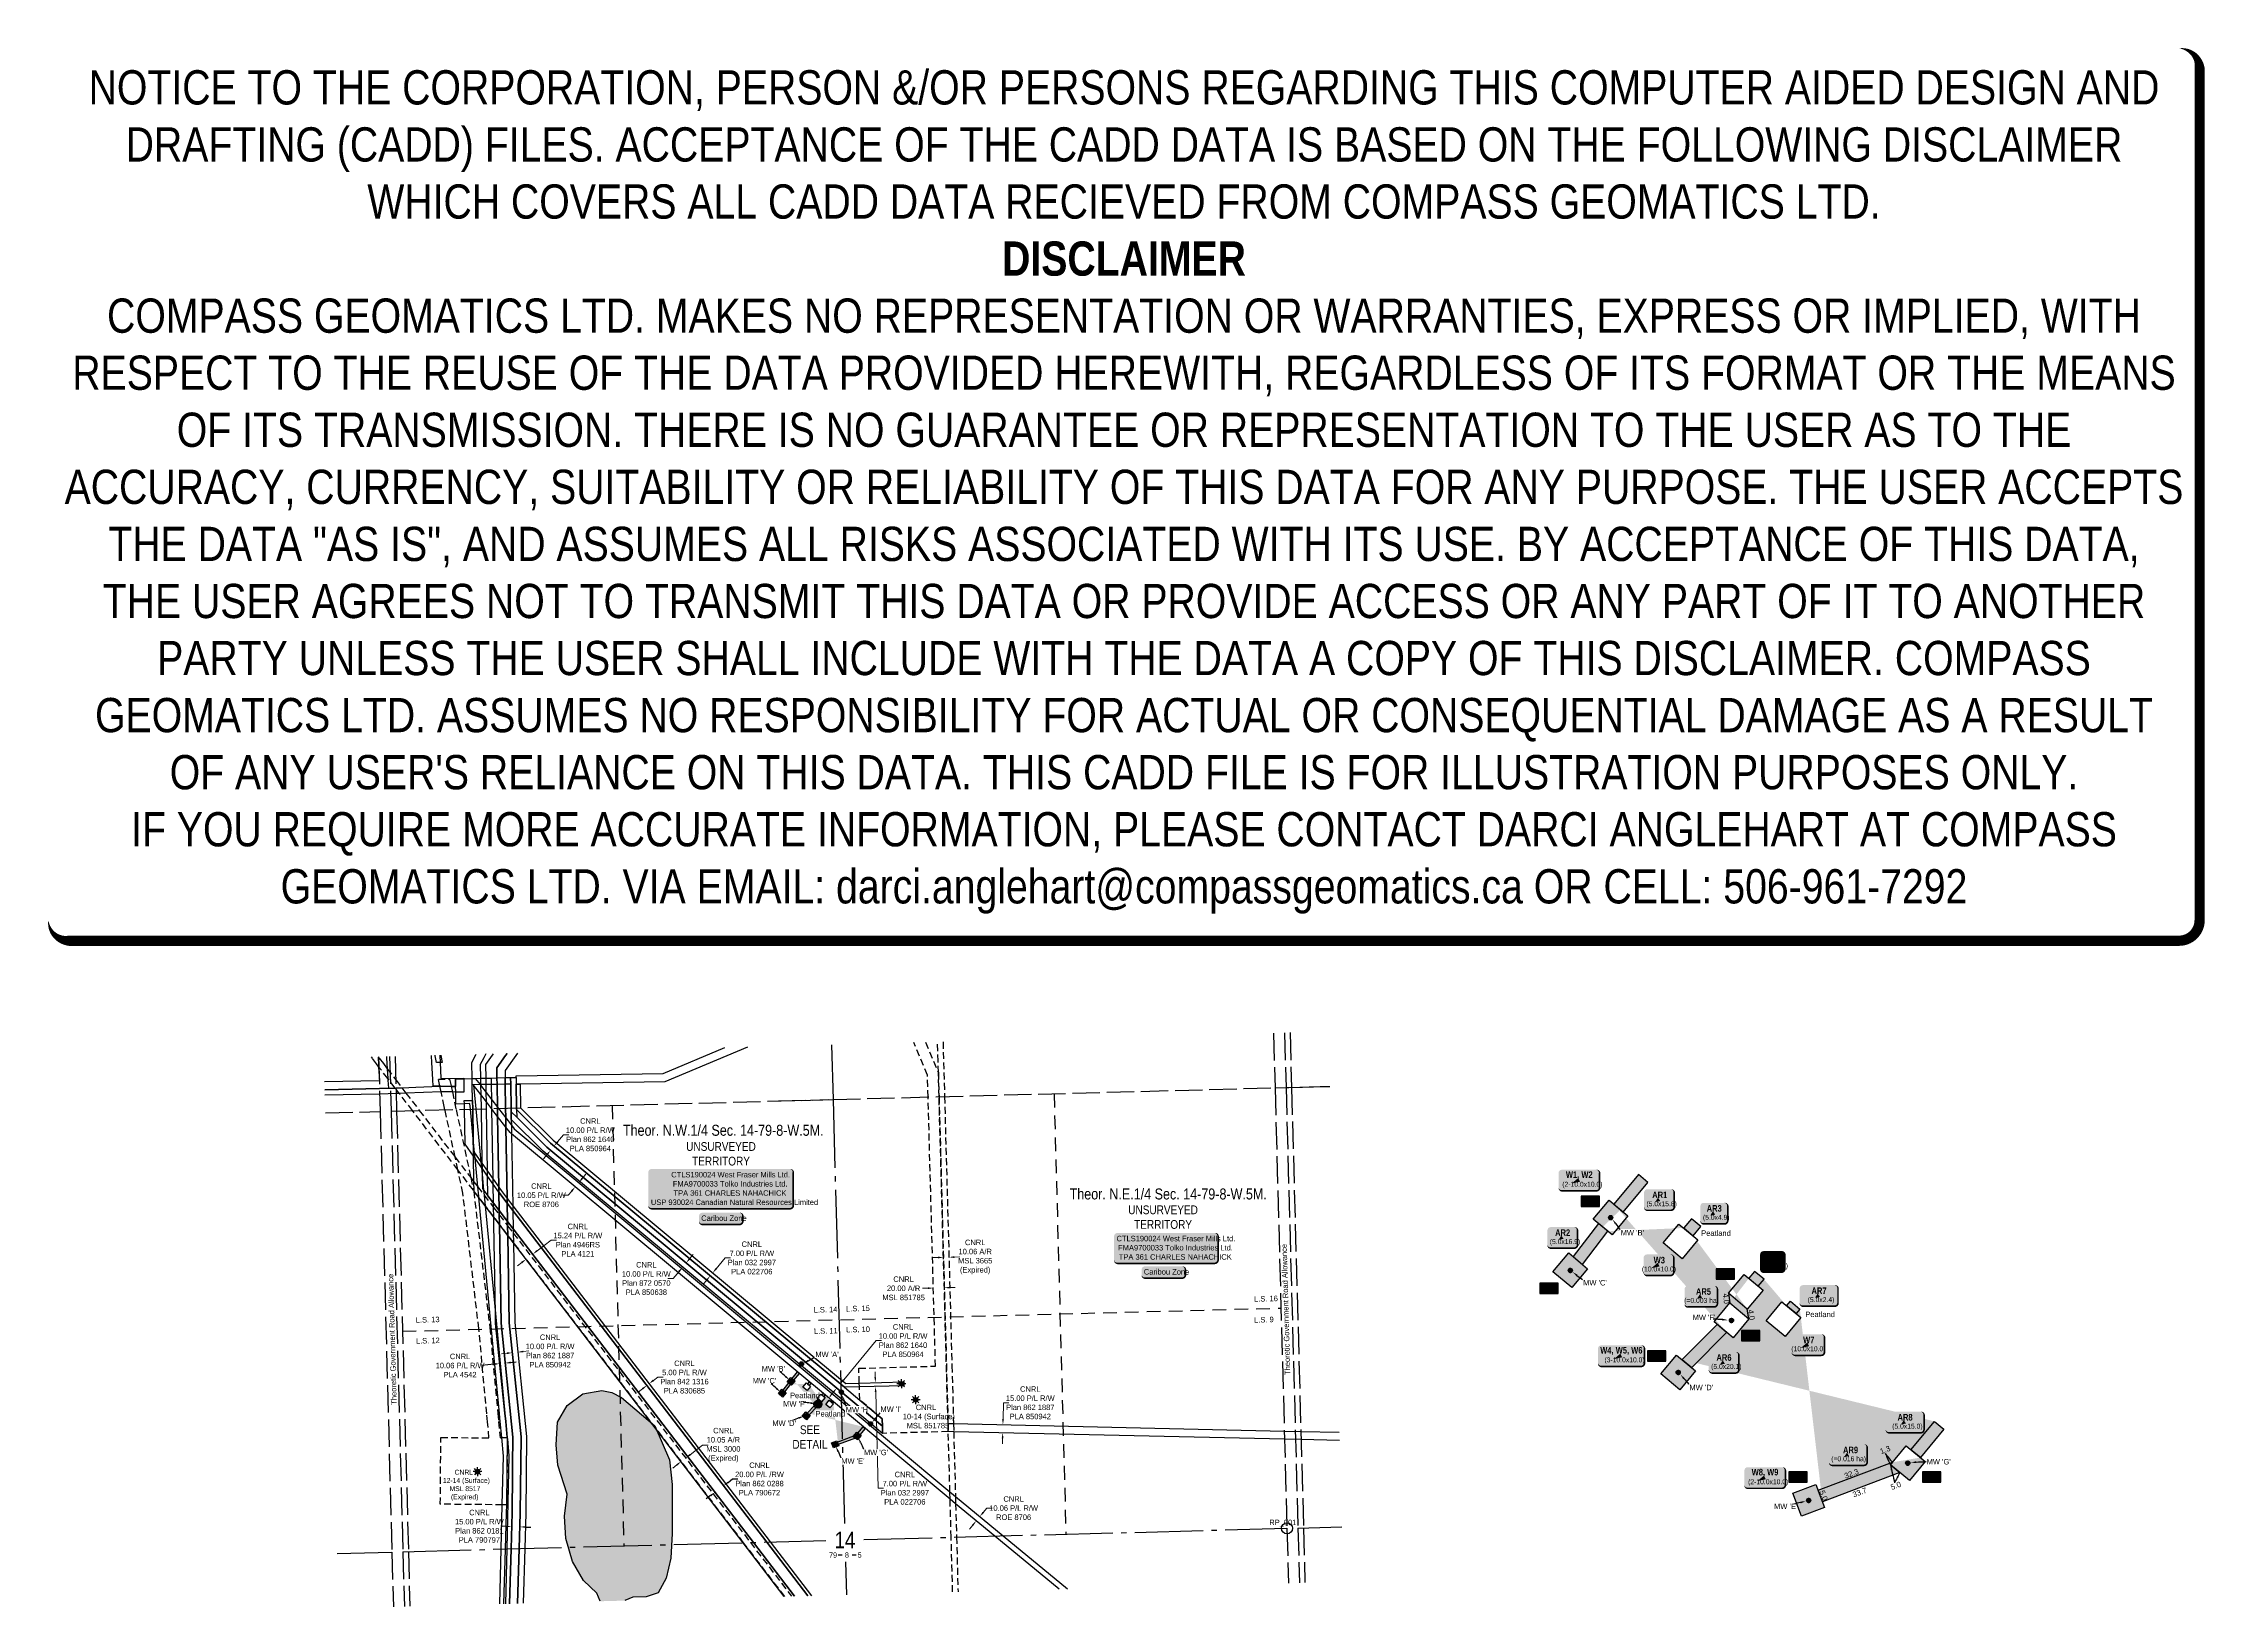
# Model space of a CAD drawing. Extents: x 615244 to 619192, y 6190523 to 6193377.
import ezdxf
from ezdxf.enums import TextEntityAlignment as Align

# ---------------------------------------------------------------- set-up
doc = ezdxf.new("R2010")
doc.units = 0
doc.header["$LTSCALE"] = 5
doc.header["$PDMODE"] = 35
doc.header["$PDSIZE"] = 5
for name, pattern in [('foc-ACCESSROAD', [3.75, 2.5, -1.25]), ('foc-LSD', [8, 5, -3]), ('foc-QUARTERLINE', [33, 25, -3, 2, -3]), ('foc-UNSURVEYED', [12.5, 10, -2.5])]:
    doc.linetypes.add(name, pattern=pattern)
doc.layers.get('Defpoints').update_dxf_attribs({"color": 9})
for name, color, linetype in [('10', 1, 'Continuous'), ('35', 37, 'Continuous'), ('9', 3, 'Continuous'), ('AS-WILDLIFE-BLOCK', 131, 'Continuous'), ('C-RW', 13, 'Continuous'), ('C-SYMBOL', 7, 'Continuous'), ('C-WS', 13, 'foc-ACCESSROAD'), ('C-WS-S', 13, 'Continuous'), ('DETAIL-T', 7, 'Continuous'), ('L-QSEC', 8, 'foc-QUARTERLINE'), ('L-ROAD-T', 7, 'Continuous'), ('L-SECLBL', 7, 'Continuous'), ('L-SECTION-LSD', 7, 'foc-LSD'), ('L-UNS-T', 3, 'Continuous'), ('L-USEC', 7, 'foc-UNSURVEYED'), ('P-TEMP-BLOCKS', 250, 'Continuous'), ('P-TEMP-BLUE', 146, 'Continuous'), ('P-TEMP-BLUE-T', 146, 'Continuous'), ('T-WATER', 160, 'Continuous'), ('T-WATER-H', 133, 'Continuous'), ('WETLAND', 143, 'Continuous')]:
    doc.layers.add(name, color=color, linetype=linetype)
doc.layers.add('C-RW-T', color=13, linetype='Continuous', lineweight=9)
doc.layers.add('C-WS-T', color=13, linetype='Continuous', lineweight=9)
doc.layers.add('DISCLAIMER', color=7, linetype='Continuous', plot=False)
doc.layers.add('P-TEMP-BLUE-H', color=7, linetype='Continuous', true_color=0x99e6ff)
doc.styles.add('100L', font='ARIALN.TTF', dxfattribs={"height": 11})
doc.styles.add('175L', font='ARIALN.TTF', dxfattribs={"height": 20})
doc.styles.add('80', font='ARIALN.TTF', dxfattribs={"height": 10})
doc.styles.add('80CG', font='ARIALN.TTF', dxfattribs={"height": 10})
doc.styles.add('80L', font='ARIALN.TTF', dxfattribs={"height": 10})
doc.styles.add('BOLD', font='ARIALNB.TTF')
doc.styles.add('SIMPLEX', font='ARIALN.TTF')
doc.dimstyles.new('Compass 5 000', dxfattribs={"dimscale": 5, "dimtxt": 9, "dimasz": 2, "dimexe": 0.2, "dimexo": 0.0625, "dimgap": 0.5, "dimtad": 0, "dimtih": 1, "dimtoh": 1, "dimzin": 0, "dimdsep": 46, "dimtxsty": '80CG', "dimcen": 0.1, "dimse1": 1, "dimse2": 1, "dimclrd": 256, "dimclrt": 256, "dimaunit": 1, "dimadec": 4, "dimazin": 0, "dimtfac": 0.06, "dimtofl": 0, "dimtmove": 0, "dimatfit": 1, "dimfxl": 0.2, "dimtolj": 1, "dimtzin": 0, "dimlwd": -1, "dimarcsym": 0})

# ---------------------------------------------------------------- blocks, each defined once
blk = doc.blocks.new('L-SECLBL')
at = {"layer": '9', "color": 7}
for p, q in [((-5.1, -27.8), (-12.3, -27.8)), ((20.7, -27.8), (13.5, -27.8))]:
    blk.add_line(p, q, dxfattribs=at)
at = {"layer": '10', "color": 2, "style": 'SIMPLEX'}
blk.add_attdef('SEC', text='', height=30, dxfattribs=at).set_placement((0, 0), align=Align.MIDDLE)
at = {"layer": '10', "color": 5, "style": '80L'}
blk.add_attdef('TWP', text='', height=9.5, dxfattribs=at).set_placement((-14.4, -27.4), align=Align.MIDDLE_RIGHT)
blk.add_attdef('RGE', text='', height=9.5, dxfattribs=at).set_placement((3.6, -27.4), align=Align.MIDDLE_CENTER)
blk.add_attdef('MER', text='', height=9.5, dxfattribs=at).set_placement((23.2, -27.4), align=Align.MIDDLE_LEFT)
blk = doc.blocks.new('*U417')
h = blk.add_hatch(color=255)
edge = h.paths.add_edge_path()
edge.add_line((-89, -28.5), (89, -28.5))
edge.add_arc((89, -22.5), 6, 270, 360)
edge.add_line((95, -22.5), (95, 21))
edge.add_arc((89, 21), 6, 0, 90)
edge.add_line((89, 27), (-89, 27))
edge.add_arc((-89, 21), 6, 90, 180)
edge.add_line((-95, 21), (-95, -22.5))
edge.add_arc((-89, -22.5), 6, 180, 270)
at = {"color": 44, "flags": 128}
blk.add_lwpolyline([(-89, -28.5, 3, 3, 0), (89, -28.5, 3, 3, 0.414214), (95, -22.5, 3, 3, 0), (95, 21, 3, 0, 0.414214), (89, 27, 0, 0, 0), (-89, 27, 0, 0, 0.414214), (-95, 21, 0, 0, 0), (-95, -22.5, 0, 3, 0.414214)], format="xyseb", close=True, dxfattribs=at)
at = {"color": 44, "style": '80'}
blk.add_attdef('ENTER_TEXT_001', (-36, -5), '', height=10, dxfattribs=at)
blk = doc.blocks.new('*D418')
at = {"layer": 'C-WS-T', "transparency": 16777216}
for p, q in [((616878.2, 6191160.2), (616868.2, 6191160)), ((616908.3, 6191161.1), (616918.3, 6191161.3))]:
    blk.add_line(p, q, dxfattribs=at)
for points in [[(616878.2, 6191161.9), (616878.3, 6191158.6), (616888.2, 6191160.5)], [(616908.2, 6191162.7), (616908.3, 6191159.4), (616898.3, 6191160.8)]]:
    blk.add_solid(points, dxfattribs=at)
at = {"layer": 'Defpoints', "color": 0, "transparency": 16777216}
for p in [(616884.3, 6191302.7), (616894.3, 6191303), (616898.3, 6191160.8)]:
    blk.add_point(p, dxfattribs=at)
at = {"layer": 'C-WS-T', "transparency": 16777216, "insert": (616946.2, 6191161.3), "char_height": 10, "attachment_point": 5, "style": '80CG'}
blk.add_mtext('\\A1;CNRL\\P10.06 A/R\\PMSL 3665\\P(Expired)', dxfattribs=at)
blk = doc.blocks.new('*D419')
at = {"layer": 'C-WS-T', "transparency": 16777216}
for p, q in [((616859.7, 6191104.3), (616849.8, 6191104)), ((616899.7, 6191105.4), (616909.7, 6191105.6))]:
    blk.add_line(p, q, dxfattribs=at)
for points in [[(616859.7, 6191105.9), (616859.8, 6191102.6), (616869.7, 6191104.5)], [(616899.7, 6191107), (616899.8, 6191103.7), (616889.7, 6191105.1)]]:
    blk.add_solid(points, dxfattribs=at)
at = {"layer": 'Defpoints', "color": 0, "transparency": 16777216}
for p in [(616867.4, 6191188.4), (616887.4, 6191189), (616889.7, 6191105.1)]:
    blk.add_point(p, dxfattribs=at)
at = {"layer": 'C-WS-T', "transparency": 16777216, "insert": (616815.4, 6191104), "char_height": 10, "attachment_point": 5, "style": '80CG'}
blk.add_mtext('\\A1;CNRL\\P20.00 A/R\\PMSL 851785', dxfattribs=at)
blk = doc.blocks.new('*D420')
at = {"layer": 'C-RW-T', "transparency": 16777216}
for p, q in [((616763.7, 6190941.7), (616763.4, 6190951.7)), ((616764.4, 6190914.7), (616769, 6190739.1)), ((616769, 6190739.1), (616779, 6190739.1))]:
    blk.add_line(p, q, dxfattribs=at)
for points in [[(616765.3, 6190941.8), (616762, 6190941.7), (616763.9, 6190931.7)], [(616766, 6190914.8), (616762.7, 6190914.7), (616764.1, 6190924.7)]]:
    blk.add_solid(points, dxfattribs=at)
at = {"layer": 'Defpoints', "color": 0, "transparency": 16777216}
for p in [(616761.9, 6190931.7), (616762.1, 6190924.7), (616763.9, 6190931.7)]:
    blk.add_point(p, dxfattribs=at)
at = {"layer": 'C-RW-T', "transparency": 16777216, "insert": (616817.7, 6190739.1), "char_height": 10, "attachment_point": 5, "style": '80CG'}
blk.add_mtext('\\A1;CNRL\\P7.00 P/L R/W\\PPlan 032 2997\\PPLA 022706', dxfattribs=at)
blk = doc.blocks.new('*D421')
at = {"layer": 'C-RW-T', "transparency": 16777216}
for p, q in [((616997, 6190865.2), (616997.7, 6190895)), ((616997.7, 6190895), (617007.7, 6190895)), ((616996.2, 6190830.2), (616996, 6190820.2))]:
    blk.add_line(p, q, dxfattribs=at)
for points in [[(616994.6, 6190830.2), (616997.9, 6190830.1), (616996.5, 6190840.2)], [(616995.4, 6190865.2), (616998.7, 6190865.1), (616996.8, 6190855.2)]]:
    blk.add_solid(points, dxfattribs=at)
at = {"layer": 'Defpoints', "color": 0, "transparency": 16777216}
for p in [(616996.8, 6190855.2), (617023.3, 6190839.6), (617023.6, 6190854.5)]:
    blk.add_point(p, dxfattribs=at)
at = {"layer": 'C-RW-T', "transparency": 16777216, "insert": (617046.8, 6190895), "char_height": 10, "attachment_point": 5, "style": '80CG'}
blk.add_mtext('\\A1;CNRL\\P15.00 P/L R/W\\PPlan 862 1887\\PPLA 850942', dxfattribs=at)
blk = doc.blocks.new('*D422')
at = {"layer": 'C-RW-T', "transparency": 16777216}
for p, q in [((616706.1, 6190937.2), (616765.3, 6191008.5)), ((616765.3, 6191008.5), (616775.3, 6191008.5)), ((616686.9, 6190914.1), (616680.5, 6190906.4))]:
    blk.add_line(p, q, dxfattribs=at)
for points in [[(616685.6, 6190915.2), (616688.2, 6190913.1), (616693.3, 6190921.8)], [(616704.8, 6190938.3), (616707.3, 6190936.1), (616699.7, 6190929.5)]]:
    blk.add_solid(points, dxfattribs=at)
at = {"layer": 'Defpoints', "color": 0, "transparency": 16777216}
for p in [(616635.2, 6190970), (616641.6, 6190977.7), (616699.7, 6190929.5)]:
    blk.add_point(p, dxfattribs=at)
at = {"layer": 'C-RW-T', "transparency": 16777216, "insert": (616814.4, 6191008.5), "char_height": 10, "attachment_point": 5, "style": '80CG'}
blk.add_mtext('\\A1;CNRL\\P10.00 P/L R/W\\PPlan 862 1640\\PPLA 850964', dxfattribs=at)
blk = doc.blocks.new('*D423')
at = {"layer": 'C-RW-T', "transparency": 16777216}
for p, q in [((616941.9, 6190671.8), (616935.5, 6190664.1)), ((616961, 6190695), (616967.3, 6190702.7)), ((616967.3, 6190702.7), (616977.3, 6190702.7))]:
    blk.add_line(p, q, dxfattribs=at)
for points in [[(616940.6, 6190672.9), (616943.1, 6190670.8), (616948.2, 6190679.5)], [(616959.7, 6190696.1), (616962.3, 6190694), (616954.6, 6190687.3)]]:
    blk.add_solid(points, dxfattribs=at)
at = {"layer": 'Defpoints', "color": 0, "transparency": 16777216}
for p in [(616954.6, 6190687.3), (616970.7, 6190674.1), (616964.3, 6190666.3)]:
    blk.add_point(p, dxfattribs=at)
at = {"layer": 'C-RW-T', "transparency": 16777216, "insert": (617016.4, 6190702.7), "char_height": 10, "attachment_point": 5, "style": '80CG'}
blk.add_mtext('\\A1;CNRL\\P10.06 P/L R/W\\PROE 8706', dxfattribs=at)
blk = doc.blocks.new('*U427')
h = blk.add_hatch(color=255)
edge = h.paths.add_edge_path()
edge.add_line((-34, -11.5), (34, -11.5))
edge.add_arc((34, -5.5), 6, 270, 360)
edge.add_line((40, -5.5), (40, 4))
edge.add_arc((34, 4), 6, 0, 90)
edge.add_line((34, 10), (-34, 10))
edge.add_arc((-34, 4), 6, 90, 180)
edge.add_line((-40, 4), (-40, -5.5))
edge.add_arc((-34, -5.5), 6, 180, 270)
at = {"color": 131, "flags": 128}
blk.add_lwpolyline([(-34, -11.5, 3, 3, 0), (34, -11.5, 3, 3, 0.414214), (40, -5.5, 3, 3, 0), (40, 4, 3, 0, 0.414214), (34, 10, 0, 0, 0), (-34, 10, 0, 0, 0.414214), (-40, 4, 0, 0, 0), (-40, -5.5, 0, 3, 0.414214)], format="xyseb", close=True, dxfattribs=at)
at = {"color": 131, "style": '80'}
blk.add_attdef('ENTER_TEXT_001', (-36, -5), '', height=10, dxfattribs=at)
blk = doc.blocks.new('GAS')
h = blk.add_hatch(color=255)
h.dxf.hatch_style = 1
edge = h.paths.add_edge_path()
edge.add_arc((0, 0), 0.9, 0, 360)
for p, q in [((-0.81, 0), (-1.62, 0)), ((-0.57, 0.57), (-1.14, 1.14)), ((0, 0.81), (0, 1.62)), ((0.57, 0.57), (1.14, 1.14)), ((1.62, 0), (0.81, 0)), ((-0.57, -0.57), (-1.14, -1.14)), ((0, -0.81), (0, -1.62)), ((1.14, -1.14), (0.57, -0.57))]:
    blk.add_line(p, q)
blk.add_circle((0, 0), 0.8)
blk = doc.blocks.new('Temp_Area5')
at = {"true_color": 0x99e6ff}
h = blk.add_hatch(color=141, dxfattribs=at)
h.dxf.hatch_style = 1
h.paths.add_polyline_path([(-16.8, -9.4), (16.3, -9.4), (16.3, 9.1), (-16.8, 9.1)])
at = {"color": 250}
for points in [[(-17, -9.6), (16.5, -9.6), (16.5, 9.3), (-17, 9.3)], [(-16.9, -9.5), (16.4, -9.5), (16.4, 9.2), (-16.9, 9.2)]]:
    blk.add_lwpolyline(points, close=True, dxfattribs=at)
at = {"color": 250, "style": '80L'}
blk.add_attdef('TEMPORARY', text='', height=9, dxfattribs=at).set_placement((0, -0.1), align=Align.MIDDLE_CENTER)
blk = doc.blocks.new('*U432')
at = {"true_color": 0x99e6ff}
h = blk.add_hatch(color=141, dxfattribs=at)
edge = h.paths.add_edge_path()
edge.add_line((-31.5, -20), (31.5, -20))
edge.add_arc((31.5, -14), 6, 270, 360)
edge.add_line((37.5, -14), (37.5, 12.5))
edge.add_arc((31.5, 12.5), 6, 0, 90)
edge.add_line((31.5, 18.5), (-31.5, 18.5))
edge.add_arc((-31.5, 12.5), 6, 90, 180)
edge.add_line((-37.5, 12.5), (-37.5, -14))
edge.add_arc((-31.5, -14), 6, 180, 270)
at = {"color": 250, "flags": 128}
blk.add_lwpolyline([(-31.5, -20, 3, 3, 0), (31.5, -20, 3, 3, 0.414214), (37.5, -14, 3, 3, 0), (37.5, 12.5, 3, 0, 0.414214), (31.5, 18.5, 0, 0, 0), (-31.5, 18.5, 0, 0, 0.414214), (-37.5, 12.5, 0, 0, 0), (-37.5, -14, 0, 3, 0.414214)], format="xyseb", close=True, dxfattribs=at)
at = {"flags": 128}
blk.add_lwpolyline([(-13.7, -6.7, 0, 7.5, 0), (0, 0, 0, 0, 0)], format="xyseb", dxfattribs=at)
at = {"color": 250}
for tag, p, height, style in [('TEMP_AREA_W1_001', (-9.2, 2.2), 12, 'BOLD'), ('ENTER_TEXT_001', (-30.7, -12.5), 9, '80')]:
    blk.add_attdef(tag, p, '', height=height, dxfattribs=dict(at, style=style))
blk = doc.blocks.new('*U437')
at = {"true_color": 0x99e6ff}
h = blk.add_hatch(color=141, dxfattribs=at)
edge = h.paths.add_edge_path()
edge.add_line((-21.5, -20), (21.5, -20))
edge.add_arc((21.5, -14), 6, 270, 360)
edge.add_line((27.5, -14), (27.5, 12.5))
edge.add_arc((21.5, 12.5), 6, 0, 90)
edge.add_line((21.5, 18.5), (-21.5, 18.5))
edge.add_arc((-21.5, 12.5), 6, 90, 180)
edge.add_line((-27.5, 12.5), (-27.5, -14))
edge.add_arc((-21.5, -14), 6, 180, 270)
at = {"color": 250, "flags": 128}
blk.add_lwpolyline([(-21.5, -20, 3, 3, 0), (21.5, -20, 3, 3, 0.414214), (27.5, -14, 3, 3, 0), (27.5, 12.5, 3, 0, 0.414214), (21.5, 18.5, 0, 0, 0), (-21.5, 18.5, 0, 0, 0.414214), (-27.5, 12.5, 0, 0, 0), (-27.5, -14, 0, 3, 0.414214)], format="xyseb", close=True, dxfattribs=at)
at = {"flags": 128}
blk.add_lwpolyline([(-13.7, -6.7, 0, 7.5, 0), (0, 0, 0, 0, 0)], format="xyseb", dxfattribs=at)
at = {"color": 250}
for tag, p, height, style in [('TEMP_AREA_W1_001', (-9.2, 2.2), 12, 'BOLD'), ('ENTER_TEXT_001', (-30.7, -12.5), 9, '80')]:
    blk.add_attdef(tag, p, '', height=height, dxfattribs=dict(at, style=style))
blk = doc.blocks.new('*U433')
at = {"true_color": 0x99e6ff}
h = blk.add_hatch(color=141, dxfattribs=at)
edge = h.paths.add_edge_path()
edge.add_line((-36.5, -20), (36.5, -20))
edge.add_arc((36.5, -14), 6, 270, 360)
edge.add_line((42.5, -14), (42.5, 12.5))
edge.add_arc((36.5, 12.5), 6, 0, 90)
edge.add_line((36.5, 18.5), (-36.5, 18.5))
edge.add_arc((-36.5, 12.5), 6, 90, 180)
edge.add_line((-42.5, 12.5), (-42.5, -14))
edge.add_arc((-36.5, -14), 6, 180, 270)
at = {"color": 250, "flags": 128}
blk.add_lwpolyline([(-36.5, -20, 3, 3, 0), (36.5, -20, 3, 3, 0.414214), (42.5, -14, 3, 3, 0), (42.5, 12.5, 3, 0, 0.414214), (36.5, 18.5, 0, 0, 0), (-36.5, 18.5, 0, 0, 0.414214), (-42.5, 12.5, 0, 0, 0), (-42.5, -14, 0, 3, 0.414214)], format="xyseb", close=True, dxfattribs=at)
at = {"flags": 128}
blk.add_lwpolyline([(-13.7, -6.7, 0, 7.5, 0), (0, 0, 0, 0, 0)], format="xyseb", dxfattribs=at)
at = {"color": 250}
for tag, p, height, style in [('TEMP_AREA_W1_001', (-9.2, 2.2), 12, 'BOLD'), ('ENTER_TEXT_001', (-30.7, -12.5), 9, '80')]:
    blk.add_attdef(tag, p, '', height=height, dxfattribs=dict(at, style=style))
blk = doc.blocks.new('*U439')
at = {"true_color": 0x99e6ff}
h = blk.add_hatch(color=141, dxfattribs=at)
edge = h.paths.add_edge_path()
edge.add_line((-24, -20), (24, -20))
edge.add_arc((24, -14), 6, 270, 360)
edge.add_line((30, -14), (30, 12.5))
edge.add_arc((24, 12.5), 6, 0, 90)
edge.add_line((24, 18.5), (-24, 18.5))
edge.add_arc((-24, 12.5), 6, 90, 180)
edge.add_line((-30, 12.5), (-30, -14))
edge.add_arc((-24, -14), 6, 180, 270)
at = {"color": 250, "flags": 128}
blk.add_lwpolyline([(-24, -20, 3, 3, 0), (24, -20, 3, 3, 0.414214), (30, -14, 3, 3, 0), (30, 12.5, 3, 0, 0.414214), (24, 18.5, 0, 0, 0), (-24, 18.5, 0, 0, 0.414214), (-30, 12.5, 0, 0, 0), (-30, -14, 0, 3, 0.414214)], format="xyseb", close=True, dxfattribs=at)
at = {"flags": 128}
blk.add_lwpolyline([(-13.7, -6.7, 0, 7.5, 0), (0, 0, 0, 0, 0)], format="xyseb", dxfattribs=at)
at = {"color": 250}
for tag, p, height, style in [('TEMP_AREA_W1_001', (-9.2, 2.2), 12, 'BOLD'), ('ENTER_TEXT_001', (-30.7, -12.5), 9, '80')]:
    blk.add_attdef(tag, p, '', height=height, dxfattribs=dict(at, style=style))
blk = doc.blocks.new('*U436')
at = {"true_color": 0x99e6ff}
h = blk.add_hatch(color=141, dxfattribs=at)
edge = h.paths.add_edge_path()
edge.add_line((-21.5, -20), (21.5, -20))
edge.add_arc((21.5, -14), 6, 270, 360)
edge.add_line((27.5, -14), (27.5, 12.5))
edge.add_arc((21.5, 12.5), 6, 0, 90)
edge.add_line((21.5, 18.5), (-21.5, 18.5))
edge.add_arc((-21.5, 12.5), 6, 90, 180)
edge.add_line((-27.5, 12.5), (-27.5, -14))
edge.add_arc((-21.5, -14), 6, 180, 270)
at = {"color": 250, "flags": 128}
blk.add_lwpolyline([(-21.5, -20, 3, 3, 0), (21.5, -20, 3, 3, 0.414214), (27.5, -14, 3, 3, 0), (27.5, 12.5, 3, 0, 0.414214), (21.5, 18.5, 0, 0, 0), (-21.5, 18.5, 0, 0, 0.414214), (-27.5, 12.5, 0, 0, 0), (-27.5, -14, 0, 3, 0.414214)], format="xyseb", close=True, dxfattribs=at)
at = {"flags": 128}
blk.add_lwpolyline([(-7.1, -4.7, 0, 7.5, 0), (0, 0, 0, 0, 0)], format="xyseb", dxfattribs=at)
at = {"color": 250}
for tag, p, height, style in [('TEMP_AREA_W1_001', (-9.2, 2.2), 12, 'BOLD'), ('ENTER_TEXT_001', (-30.7, -12.5), 9, '80')]:
    blk.add_attdef(tag, p, '', height=height, dxfattribs=dict(at, style=style))
blk = doc.blocks.new('*U434')
at = {"true_color": 0x99e6ff}
h = blk.add_hatch(color=141, dxfattribs=at)
edge = h.paths.add_edge_path()
edge.add_line((-29, -20), (29, -20))
edge.add_arc((29, -14), 6, 270, 360)
edge.add_line((35, -14), (35, 12.5))
edge.add_arc((29, 12.5), 6, 0, 90)
edge.add_line((29, 18.5), (-29, 18.5))
edge.add_arc((-29, 12.5), 6, 90, 180)
edge.add_line((-35, 12.5), (-35, -14))
edge.add_arc((-29, -14), 6, 180, 270)
at = {"color": 250, "flags": 128}
blk.add_lwpolyline([(-29, -20, 3, 3, 0), (29, -20, 3, 3, 0.414214), (35, -14, 3, 3, 0), (35, 12.5, 3, 0, 0.414214), (29, 18.5, 0, 0, 0), (-29, 18.5, 0, 0, 0.414214), (-35, 12.5, 0, 0, 0), (-35, -14, 0, 3, 0.414214)], format="xyseb", close=True, dxfattribs=at)
at = {"flags": 128}
blk.add_lwpolyline([(-7.1, -4.7, 0, 7.5, 0), (0, 0, 0, 0, 0)], format="xyseb", dxfattribs=at)
at = {"color": 250}
for tag, p, height, style in [('TEMP_AREA_W1_001', (-9.2, 2.2), 12, 'BOLD'), ('ENTER_TEXT_001', (-30.7, -12.5), 9, '80')]:
    blk.add_attdef(tag, p, '', height=height, dxfattribs=dict(at, style=style))
blk = doc.blocks.new('*U438')
at = {"true_color": 0x99e6ff}
h = blk.add_hatch(color=141, dxfattribs=at)
edge = h.paths.add_edge_path()
edge.add_line((-16.5, -20), (16.5, -20))
edge.add_arc((16.5, -14), 6, 270, 360)
edge.add_line((22.5, -14), (22.5, 12.5))
edge.add_arc((16.5, 12.5), 6, 0, 90)
edge.add_line((16.5, 18.5), (-16.5, 18.5))
edge.add_arc((-16.5, 12.5), 6, 90, 180)
edge.add_line((-22.5, 12.5), (-22.5, -14))
edge.add_arc((-16.5, -14), 6, 180, 270)
at = {"color": 250, "flags": 128}
blk.add_lwpolyline([(-16.5, -20, 3, 3, 0), (16.5, -20, 3, 3, 0.414214), (22.5, -14, 3, 3, 0), (22.5, 12.5, 3, 0, 0.414214), (16.5, 18.5, 0, 0, 0), (-16.5, 18.5, 0, 0, 0.414214), (-22.5, 12.5, 0, 0, 0), (-22.5, -14, 0, 3, 0.414214)], format="xyseb", close=True, dxfattribs=at)
at = {"flags": 128}
blk.add_lwpolyline([(-7.1, -4.7, 0, 7.5, 0), (0, 0, 0, 0, 0)], format="xyseb", dxfattribs=at)
at = {"color": 250}
for tag, p, height, style in [('TEMP_AREA_W1_001', (-9.2, 2.2), 12, 'BOLD'), ('ENTER_TEXT_001', (-30.7, -12.5), 9, '80')]:
    blk.add_attdef(tag, p, '', height=height, dxfattribs=dict(at, style=style))
blk = doc.blocks.new('*U435')
at = {"true_color": 0x99e6ff}
h = blk.add_hatch(color=141, dxfattribs=at)
edge = h.paths.add_edge_path()
edge.add_line((-19, -20), (19, -20))
edge.add_arc((19, -14), 6, 270, 360)
edge.add_line((25, -14), (25, 12.5))
edge.add_arc((19, 12.5), 6, 0, 90)
edge.add_line((19, 18.5), (-19, 18.5))
edge.add_arc((-19, 12.5), 6, 90, 180)
edge.add_line((-25, 12.5), (-25, -14))
edge.add_arc((-19, -14), 6, 180, 270)
at = {"color": 250, "flags": 128}
blk.add_lwpolyline([(-19, -20, 3, 3, 0), (19, -20, 3, 3, 0.414214), (25, -14, 3, 3, 0), (25, 12.5, 3, 0, 0.414214), (19, 18.5, 0, 0, 0), (-19, 18.5, 0, 0, 0.414214), (-25, 12.5, 0, 0, 0), (-25, -14, 0, 3, 0.414214)], format="xyseb", close=True, dxfattribs=at)
at = {"flags": 128}
blk.add_lwpolyline([(-7.1, -4.7, 0, 7.5, 0), (0, 0, 0, 0, 0)], format="xyseb", dxfattribs=at)
at = {"color": 250}
for tag, p, height, style in [('TEMP_AREA_W1_001', (-9.2, 2.2), 12, 'BOLD'), ('ENTER_TEXT_001', (-30.7, -12.5), 9, '80')]:
    blk.add_attdef(tag, p, '', height=height, dxfattribs=dict(at, style=style))
blk = doc.blocks.new('*U474')
at = {"true_color": 0x99e6ff}
h = blk.add_hatch(color=141, dxfattribs=at)
edge = h.paths.add_edge_path()
edge.add_line((-24, -20), (24, -20))
edge.add_arc((24, -14), 6, 270, 360)
edge.add_line((30, -14), (30, 12.5))
edge.add_arc((24, 12.5), 6, 0, 90)
edge.add_line((24, 18.5), (-24, 18.5))
edge.add_arc((-24, 12.5), 6, 90, 180)
edge.add_line((-30, 12.5), (-30, -14))
edge.add_arc((-24, -14), 6, 180, 270)
at = {"color": 250, "flags": 128}
blk.add_lwpolyline([(-24, -20, 3, 3, 0), (24, -20, 3, 3, 0.414214), (30, -14, 3, 3, 0), (30, 12.5, 3, 0, 0.414214), (24, 18.5, 0, 0, 0), (-24, 18.5, 0, 0, 0.414214), (-30, 12.5, 0, 0, 0), (-30, -14, 0, 3, 0.414214)], format="xyseb", close=True, dxfattribs=at)
at = {"flags": 128}
blk.add_lwpolyline([(-7.1, -4.7, 0, 7.5, 0), (0, 0, 0, 0, 0)], format="xyseb", dxfattribs=at)
at = {"color": 250}
for tag, p, height, style in [('TEMP_AREA_W1_001', (-9.2, 2.2), 12, 'BOLD'), ('ENTER_TEXT_001', (-30.7, -12.5), 9, '80')]:
    blk.add_attdef(tag, p, '', height=height, dxfattribs=dict(at, style=style))
blk = doc.blocks.new('*D459')
at = {"layer": 'C-WS-T', "transparency": 16777216}
for p, q in [((616425.3, 6190800.1), (616448.3, 6190817.7)), ((616448.3, 6190817.7), (616458.3, 6190817.7)), ((616401.5, 6190781.8), (616393.6, 6190775.7))]:
    blk.add_line(p, q, dxfattribs=at)
for points in [[(616400.5, 6190783.1), (616402.5, 6190780.5), (616409.4, 6190787.9)], [(616424.3, 6190801.4), (616426.4, 6190798.8), (616417.4, 6190794)]]:
    blk.add_solid(points, dxfattribs=at)
at = {"layer": 'Defpoints', "color": 0, "transparency": 16777216}
for p in [(616399.5, 6190800.9), (616407.5, 6190807), (616409.4, 6190787.9)]:
    blk.add_point(p, dxfattribs=at)
at = {"layer": 'C-WS-T', "transparency": 16777216, "insert": (616486.2, 6190817.7), "char_height": 10, "attachment_point": 5, "style": '80CG'}
blk.add_mtext('\\A1;CNRL\\P10.05 A/R\\PMSL 3000\\P(Expired) ', dxfattribs=at)
blk = doc.blocks.new('*D460')
at = {"layer": 'C-RW-T', "transparency": 16777216}
for p, q in [((616145.8, 6191172.4), (616171.4, 6191192)), ((616171.4, 6191192), (616181.4, 6191192)), ((616117.8, 6191151), (616109.9, 6191144.9))]:
    blk.add_line(p, q, dxfattribs=at)
for points in [[(616116.8, 6191152.3), (616118.8, 6191149.6), (616125.7, 6191157.1)], [(616144.8, 6191173.7), (616146.8, 6191171.1), (616137.8, 6191166.3)]]:
    blk.add_solid(points, dxfattribs=at)
at = {"layer": 'Defpoints', "color": 0, "transparency": 16777216}
for p in [(616124.8, 6191158.2), (616136.9, 6191167.5), (616137.8, 6191166.3)]:
    blk.add_point(p, dxfattribs=at)
at = {"layer": 'C-RW-T', "transparency": 16777216, "insert": (616220.4, 6191192), "char_height": 10, "attachment_point": 5, "style": '80CG'}
blk.add_mtext('\\A1;CNRL\\P15.24 P/L R/W\\PPlan 4946RS\\PPLA 4121', dxfattribs=at)
blk = doc.blocks.new('*D461')
at = {"layer": 'C-RW', "transparency": 16777216}
for p, q in [((616067.8, 6190965.5), (616044.4, 6190963)), ((616097.7, 6190968.6), (616107.6, 6190969.6))]:
    blk.add_line(p, q, dxfattribs=at)
for points in [[(616067.6, 6190967.1), (616067.9, 6190963.8), (616077.7, 6190966.5)], [(616097.5, 6190970.2), (616097.8, 6190966.9), (616087.7, 6190967.5)]]:
    blk.add_solid(points, dxfattribs=at)
at = {"layer": 'Defpoints', "color": 0, "transparency": 16777216}
for p in [(616075.4, 6190989), (616085.4, 6190990), (616077.7, 6190966.5)]:
    blk.add_point(p, dxfattribs=at)
at = {"layer": 'C-RW', "transparency": 16777216, "insert": (616005.3, 6190963), "char_height": 10, "attachment_point": 5, "style": '80CG'}
blk.add_mtext('\\A1;CNRL\\P10.06 P/L R/W\\PPLA 4542', dxfattribs=at)
blk = doc.blocks.new('*D462')
at = {"layer": 'C-RW-T', "transparency": 16777216}
for p, q in [((616473.1, 6191139.8), (616489.4, 6191159.5)), ((616489.4, 6191159.5), (616499.4, 6191159.5)), ((616455.8, 6191119.1), (616449.4, 6191111.4))]:
    blk.add_line(p, q, dxfattribs=at)
for points in [[(616454.5, 6191120.1), (616457.1, 6191118), (616462.2, 6191126.8)], [(616471.8, 6191140.9), (616474.4, 6191138.8), (616466.7, 6191132.1)]]:
    blk.add_solid(points, dxfattribs=at)
at = {"layer": 'Defpoints', "color": 0, "transparency": 16777216}
for p in [(616458.7, 6191129.7), (616463.2, 6191135), (616466.7, 6191132.1)]:
    blk.add_point(p, dxfattribs=at)
at = {"layer": 'C-RW-T', "transparency": 16777216, "insert": (616538.2, 6191159.5), "char_height": 10, "attachment_point": 5, "style": '80CG'}
blk.add_mtext('\\A1;CNRL\\P7.00 P/L R/W\\PPlan 032 2997\\PPLA 022706', dxfattribs=at)
blk = doc.blocks.new('*D463')
at = {"layer": 'C-RW', "transparency": 16777216}
for p, q in [((616494.7, 6190749.8), (616502.6, 6190755.9)), ((616502.6, 6190755.9), (616512.6, 6190755.9)), ((616462.9, 6190725.5), (616455, 6190719.4))]:
    blk.add_line(p, q, dxfattribs=at)
for points in [[(616493.7, 6190751.1), (616495.7, 6190748.5), (616486.7, 6190743.7)], [(616461.9, 6190726.8), (616464, 6190724.1), (616470.9, 6190731.6)]]:
    blk.add_solid(points, dxfattribs=at)
at = {"layer": 'Defpoints', "color": 0, "transparency": 16777216}
for p in [(616446.3, 6190763.7), (616462.1, 6190775.8), (616470.9, 6190731.6)]:
    blk.add_point(p, dxfattribs=at)
at = {"layer": 'C-RW', "transparency": 16777216, "insert": (616552.2, 6190755.9), "char_height": 10, "attachment_point": 5, "style": '80CG'}
blk.add_mtext('\\A1;CNRL\\P20.00 P/L /RW\\PPlan 862 0288\\PPLA 790672', dxfattribs=at)
blk = doc.blocks.new('*D464')
at = {"layer": 'C-RW', "transparency": 16777216}
for p, q in [((616089.6, 6190669.3), (616079.6, 6190669.6)), ((616124.6, 6190668.2), (616134.5, 6190667.9))]:
    blk.add_line(p, q, dxfattribs=at)
for points in [[(616089.6, 6190670.9), (616089.5, 6190667.6), (616099.6, 6190669)], [(616124.6, 6190669.9), (616124.5, 6190666.6), (616114.6, 6190668.5)]]:
    blk.add_solid(points, dxfattribs=at)
at = {"layer": 'Defpoints', "color": 0, "transparency": 16777216}
for p in [(616099.9, 6190680), (616114.6, 6190668.5), (616114.9, 6190679.6)]:
    blk.add_point(p, dxfattribs=at)
at = {"layer": 'C-RW', "transparency": 16777216, "insert": (616040.5, 6190669.6), "char_height": 10, "attachment_point": 5, "style": '80CG'}
blk.add_mtext('\\A1;CNRL\\P15.00 P/L R/W\\PPlan 862 0181\\PPLA 790797', dxfattribs=at)
blk = doc.blocks.new('*D465')
at = {"layer": 'C-RW-T', "transparency": 16777216}
for p, q in [((616338.6, 6190920.7), (616330.6, 6190914.6)), ((616358.4, 6190935.9), (616366.4, 6190942)), ((616366.4, 6190942), (616376.4, 6190942))]:
    blk.add_line(p, q, dxfattribs=at)
for points in [[(616337.6, 6190922), (616339.6, 6190919.4), (616346.5, 6190926.8)], [(616357.4, 6190937.2), (616359.4, 6190934.6), (616350.5, 6190929.8)]]:
    blk.add_solid(points, dxfattribs=at)
at = {"layer": 'Defpoints', "color": 0, "transparency": 16777216}
for p in [(616346.5, 6190926.8), (616504, 6190721.2), (616507.9, 6190724.3)]:
    blk.add_point(p, dxfattribs=at)
at = {"layer": 'C-RW-T', "transparency": 16777216, "insert": (616415.1, 6190942), "char_height": 10, "attachment_point": 5, "style": '80CG'}
blk.add_mtext('\\A1;CNRL\\P5.00 P/L R/W\\PPlan 842 1316\\PPLA 830685', dxfattribs=at)
blk = doc.blocks.new('*D466')
at = {"layer": 'C-RW-T', "transparency": 16777216}
for p, q in [((616424.6, 6191158), (616430.9, 6191165.7)), ((616394.5, 6191121.9), (616384.5, 6191121.9)), ((616405.4, 6191135), (616394.5, 6191121.9))]:
    blk.add_line(p, q, dxfattribs=at)
for points in [[(616404.1, 6191136), (616406.7, 6191133.9), (616411.8, 6191142.7)], [(616423.3, 6191159.1), (616425.8, 6191157), (616418.2, 6191150.4)]]:
    blk.add_solid(points, dxfattribs=at)
at = {"layer": 'Defpoints', "color": 0, "transparency": 16777216}
for p in [(616392.6, 6191158.6), (616399, 6191166.2), (616411.8, 6191142.7)]:
    blk.add_point(p, dxfattribs=at)
at = {"layer": 'C-RW-T', "transparency": 16777216, "insert": (616345.5, 6191121.9), "char_height": 10, "attachment_point": 5, "style": '80CG'}
blk.add_mtext('\\A1;CNRL\\P10.00 P/L R/W\\PPlan 872 0570\\PPLA 850638', dxfattribs=at)
blk = doc.blocks.new('*D467')
at = {"layer": 'C-RW-T', "transparency": 16777216}
for p, q in [((616183.4, 6191371.3), (616194.1, 6191384.3)), ((616194.1, 6191384.3), (616204.1, 6191384.3)), ((616164.3, 6191348.3), (616157.9, 6191340.6))]:
    blk.add_line(p, q, dxfattribs=at)
for points in [[(616163, 6191349.3), (616165.5, 6191347.2), (616170.6, 6191356)], [(616182.1, 6191372.4), (616184.7, 6191370.3), (616177, 6191363.7)]]:
    blk.add_solid(points, dxfattribs=at)
at = {"layer": 'Defpoints', "color": 0, "transparency": 16777216}
for p in [(616177, 6191363.7), (616209.2, 6191323.9), (616215.6, 6191331.6)]:
    blk.add_point(p, dxfattribs=at)
at = {"layer": 'C-RW-T', "transparency": 16777216, "insert": (616243.2, 6191384.3), "char_height": 10, "attachment_point": 5, "style": '80CG'}
blk.add_mtext('\\A1;CNRL\\P10.00 P/L R/W\\PPlan 862 1640\\PPLA 850964', dxfattribs=at)
blk = doc.blocks.new('*D468')
at = {"layer": 'C-RW-T', "transparency": 16777216}
for p, q in [((616228.4, 6191304.7), (616234.8, 6191312.4)), ((616202.8, 6191273.9), (616192.8, 6191273.9)), ((616209.2, 6191281.6), (616202.8, 6191273.9))]:
    blk.add_line(p, q, dxfattribs=at)
for points in [[(616227.2, 6191305.8), (616229.7, 6191303.6), (616222, 6191297)], [(616207.9, 6191282.7), (616210.5, 6191280.5), (616215.6, 6191289.3)]]:
    blk.add_solid(points, dxfattribs=at)
at = {"layer": 'Defpoints', "color": 0, "transparency": 16777216}
for p in [(616209.3, 6191307.6), (616202.9, 6191299.9), (616215.6, 6191289.3)]:
    blk.add_point(p, dxfattribs=at)
at = {"layer": 'C-RW-T', "transparency": 16777216, "insert": (616153.7, 6191273.9), "char_height": 10, "attachment_point": 5, "style": '80CG'}
blk.add_mtext('\\A1;CNRL\\P10.05 P/L R/W\\PROE 8706', dxfattribs=at)
blk = doc.blocks.new('*U469')
h = blk.add_hatch(color=255)
edge = h.paths.add_edge_path()
edge.add_line((-126.5, -37), (126.5, -37))
edge.add_arc((126.5, -31), 6, 270, 360)
edge.add_line((132.5, -31), (132.5, 29.5))
edge.add_arc((126.5, 29.5), 6, 0, 90)
edge.add_line((126.5, 35.5), (-126.5, 35.5))
edge.add_arc((-126.5, 29.5), 6, 90, 180)
edge.add_line((-132.5, 29.5), (-132.5, -31))
edge.add_arc((-126.5, -31), 6, 180, 270)
at = {"color": 44, "flags": 128}
blk.add_lwpolyline([(-126.5, -37, 3, 3, 0), (126.5, -37, 3, 3, 0.414214), (132.5, -31, 3, 3, 0), (132.5, 29.5, 3, 0, 0.414214), (126.5, 35.5, 0, 0, 0), (-126.5, 35.5, 0, 0, 0.414214), (-132.5, 29.5, 0, 0, 0), (-132.5, -31, 0, 3, 0.414214)], format="xyseb", close=True, dxfattribs=at)
at = {"color": 44, "style": '80'}
blk.add_attdef('ENTER_TEXT_001', (-36, -5), '', height=10, dxfattribs=at)
blk = doc.blocks.new('*D470')
at = {"layer": 'C-RW-T', "transparency": 16777216}
for p, q in [((616090.9, 6190985.4), (616080.9, 6190984.4)), ((616120.7, 6190988.5), (616130.6, 6190989.6))]:
    blk.add_line(p, q, dxfattribs=at)
for points in [[(616090.7, 6190987.1), (616091, 6190983.8), (616100.8, 6190986.5)], [(616120.5, 6190990.2), (616120.9, 6190986.9), (616110.8, 6190987.5)]]:
    blk.add_solid(points, dxfattribs=at)
at = {"layer": 'Defpoints', "color": 0, "transparency": 16777216}
for p in [(616099.5, 6190998.8), (616109.5, 6190999.8), (616110.8, 6190987.5)]:
    blk.add_point(p, dxfattribs=at)
at = {"layer": 'C-RW-T', "transparency": 16777216, "insert": (616169.7, 6190989.6), "char_height": 10, "attachment_point": 5, "style": '80CG'}
blk.add_mtext('\\A1;CNRL\\P10.00 P/L R/W\\PPlan 862 1887\\PPLA 850942', dxfattribs=at)
blk = doc.blocks.new('*X476')
at = {"color": 0}
for p, q in [((102.1, -2061.6), (108.8, -2061.6)), ((102.1, -2068.4), (108.8, -2068.4)), ((102.2, -2061.7), (108.8, -2061.7)), ((102.2, -2068.3), (108.7, -2068.3)), ((102.3, -2061.4), (108.6, -2061.4)), ((102.3, -2061.9), (108.6, -2061.9)), ((102.3, -2068.1), (108.6, -2068.1)), ((102.3, -2068.6), (108.7, -2068.6)), ((102.5, -2061.2), (108.5, -2061.2)), ((102.5, -2062), (108.4, -2062)), ((102.5, -2068), (108.4, -2068)), ((102.5, -2068.7), (108.5, -2068.7)), ((102.6, -2062.2), (108.3, -2062.2)), ((102.7, -2061.1), (108.2, -2061.1)), ((102.7, -2067.8), (108.3, -2067.8)), ((102.7, -2068.9), (108.3, -2068.9)), ((102.8, -2062.3), (108.1, -2062.3)), ((102.8, -2067.7), (108.1, -2067.7)), ((102.9, -2060.9), (108, -2060.9)), ((102.9, -2069.1), (108, -2069.1)), ((103, -2062.5), (108, -2062.5)), ((103, -2067.5), (108, -2067.5)), ((103.1, -2062.7), (107.8, -2062.7)), ((103.1, -2067.3), (107.8, -2067.3)), ((103.2, -2060.8), (107.7, -2060.8)), ((103.2, -2069.2), (107.8, -2069.2)), ((103.3, -2062.8), (107.7, -2062.8)), ((103.3, -2067.2), (107.6, -2067.2)), ((103.4, -2063), (107.5, -2063)), ((103.4, -2067), (107.5, -2067)), ((103.5, -2060.6), (107.4, -2060.6)), ((103.5, -2069.4), (107.4, -2069.4)), ((103.6, -2063.1), (107.3, -2063.1)), ((103.6, -2066.9), (107.3, -2066.9)), ((103.7, -2063.3), (107.2, -2063.3)), ((103.8, -2066.7), (107.2, -2066.7)), ((103.9, -2060.5), (107, -2060.5)), ((103.9, -2063.4), (107, -2063.4)), ((103.9, -2066.6), (107, -2066.6)), ((103.9, -2069.5), (107.1, -2069.5)), ((104.1, -2063.6), (106.9, -2063.6)), ((104.1, -2066.4), (106.9, -2066.4)), ((104.2, -2063.7), (106.7, -2063.7)), ((104.2, -2066.2), (106.7, -2066.2)), ((104.4, -2063.9), (106.6, -2063.9)), ((104.4, -2066.1), (106.6, -2066.1)), ((104.4, -2069.7), (106.5, -2069.7)), ((104.5, -2060.3), (106.5, -2060.3)), ((104.5, -2064.1), (106.4, -2064.1)), ((104.5, -2065.9), (106.4, -2065.9)), ((104.7, -2064.2), (106.3, -2064.2)), ((104.7, -2065.8), (106.2, -2065.8)), ((104.8, -2064.4), (106.1, -2064.4)), ((104.8, -2065.6), (106.1, -2065.6)), ((105, -2064.5), (105.9, -2064.5)), ((105, -2065.5), (105.9, -2065.5)), ((105.1, -2064.7), (105.8, -2064.7)), ((105.2, -2065.3), (105.8, -2065.3)), ((105.3, -2064.8), (105.6, -2064.8)), ((105.3, -2065.2), (105.6, -2065.2))]:
    blk.add_line(p, q, dxfattribs=at)
blk = doc.blocks.new('Pile')
h = blk.add_hatch(color=255)
h.dxf.hatch_style = 1
edge = h.paths.add_edge_path()
edge.add_arc((0, 0), 0.868, 0, 360)
at = {"color": 224}
for p, q in [((0.54, -0.54), (-0.54, 0.54)), ((-0.54, -0.54), (0.54, 0.54))]:
    blk.add_line(p, q, dxfattribs=at)
blk.add_circle((0, 0), 0.768, dxfattribs=at)
at = {"color": 224, "xscale": 0.16, "yscale": 0.16, "zscale": 0.16}
blk.add_blockref('*X476', (-16.87, 330.4), dxfattribs=at)
blk = doc.blocks.new('Disclaimer_Legal')
at = {"layer": 'DISCLAIMER', "color": 254, "flags": 128}
blk.add_lwpolyline([(-3612.9, -1104.6, 37.5, 37.5, 0), (4096.1, -1104.6, 37.5, 37.5, 0.414214), (4171.1, -1029.6, 37.5, 37.5, 0), (4171.1, 2078.7, 37.5, 0, 0.414214), (4096.1, 2153.7, 0, 0, 0), (-3612.9, 2153.7, 0, 0, 0.414214), (-3687.9, 2078.7, 0, 0, 0), (-3687.9, -1029.6, 0, 37.5, 0.414214)], format="xyseb", close=True, dxfattribs=at)
at = {"layer": 'DISCLAIMER', "color": 254, "insert": (241.6, 533.9), "char_height": 125, "width": 7717.568, "attachment_point": 5, "style": '80'}
blk.add_mtext('NOTICE TO THE CORPORATION, PERSON &/OR PERSONS REGARDING THIS COMPUTER AIDED DESIGN AND DRAFTING (CADD) FILES. ACCEPTANCE OF THE CADD DATA IS BASED ON THE FOLLOWING DISCLAIMER WHICH COVERS ALL CADD DATA RECIEVED FROM COMPASS GEOMATICS LTD.\\P{\\fArial Narrow|b1|i0|c0|p34;DISCLAIMER}\\PCOMPASS GEOMATICS LTD. MAKES NO REPRESENTATION OR WARRANTIES, EXPRESS OR IMPLIED, WITH RESPECT TO THE REUSE OF THE DATA PROVIDED HEREWITH, REGARDLESS OF ITS FORMAT OR THE MEANS OF ITS TRANSMISSION. THERE IS NO GUARANTEE OR REPRESENTATION TO THE USER AS TO THE ACCURACY, CURRENCY, SUITABILITY OR RELIABILITY OF THIS DATA FOR ANY PURPOSE. THE USER ACCEPTS THE DATA "AS IS", AND ASSUMES ALL RISKS ASSOCIATED WITH ITS USE. BY ACCEPTANCE OF THIS DATA, THE USER AGREES NOT TO TRANSMIT THIS DATA OR PROVIDE ACCESS OR ANY PART OF IT TO ANOTHER PARTY UNLESS THE USER SHALL INCLUDE WITH THE DATA A COPY OF THIS DISCLAIMER. COMPASS GEOMATICS LTD. ASSUMES NO RESPONSIBILITY FOR ACTUAL OR CONSEQUENTIAL DAMAGE AS A RESULT OF ANY USER\'S RELIANCE ON THIS DATA. THIS CADD FILE IS FOR ILLUSTRATION PURPOSES ONLY.\\PIF YOU REQUIRE MORE ACCURATE INFORMATION, PLEASE CONTACT DARCI ANGLEHART AT COMPASS GEOMATICS LTD. VIA EMAIL: darci.anglehart@compassgeomatics.ca OR CELL: 506-961-7292', dxfattribs=at)

msp = doc.modelspace()

# ---------------------------------------------------------------- hatches: boundary and pattern name
at = {"layer": 'P-TEMP-BLUE-H'}
h = msp.add_hatch(color=256, dxfattribs=at)
h.dxf.hatch_style = 1
h.paths.add_polyline_path([(618481.729, 6190745.856), (618497.555, 6190703.746), (618455.446, 6190687.921), (618439.62, 6190730.03)])
h.paths.add_polyline_path([(618646.718, 6190816.597), (618681.285, 6190787.808), (618652.496, 6190753.241), (618617.93, 6190782.03)], flags=17)
h.paths.add_polyline_path([(618419.725, 6191079.331), (618454.292, 6191050.543), (618425.503, 6191015.976), (618390.936, 6191044.764)], flags=16)
h.paths.add_polyline_path([(618350.709, 6191129.503), (618385.276, 6191100.715), (618356.487, 6191066.148), (618321.92, 6191094.936)], flags=16)
h.paths.add_polyline_path([(618227.422, 6190982.254), (618261.989, 6190953.465), (618233.2, 6190918.899), (618198.633, 6190947.687)], flags=17)
h.paths.add_polyline_path([(618324.64, 6191077.267), (618359.207, 6191048.478), (618330.418, 6191013.911), (618295.851, 6191042.7)], flags=16)
h.paths.add_polyline_path([(618231.701, 6191221.376), (618266.268, 6191192.588), (618237.479, 6191158.021), (618202.912, 6191186.809)], flags=16)
h.paths.add_polyline_path([(618030.311, 6191168.631), (618064.878, 6191139.843), (618036.089, 6191105.276), (618001.522, 6191134.064)])
h.paths.add_polyline_path([(618103.965, 6191264.863), (618138.532, 6191236.075), (618109.743, 6191201.508), (618075.176, 6191230.296)], flags=17)
edge = h.paths.add_edge_path()
edge.add_line((618493.599, 6190714.274), (618635.329, 6190767.539))
edge.add_line((618485.686, 6190735.328), (618621.564, 6190786.394))
edge.add_line((618672.643, 6190795.005), (618715.755, 6190846.771))
edge.add_line((618655.36, 6190809.4), (618698.472, 6190861.165))
edge.add_line((618237.553, 6190973.816), (618301.413, 6191038.068))
edge.add_line((618254.904, 6190959.366), (618318.764, 6191023.617))
edge.add_line((618112.607, 6191257.666), (618157.566, 6191311.649))
edge.add_line((618129.89, 6191243.272), (618174.849, 6191297.255))
edge.add_line((618038.233, 6191162.033), (618084.523, 6191222.512))
edge.add_line((618055.531, 6191147.627), (618101.821, 6191208.106))
edge.add_line((618240.342, 6191214.179), (618254.373, 6191231.025))
edge.add_line((618271.656, 6191216.631), (618257.626, 6191199.785))
edge.add_line((618356.487, 6191066.148), (618359.207, 6191048.478))
edge.add_line((618321.92, 6191094.936), (618324.64, 6191077.267))
edge.add_line((618359.35, 6191122.306), (618369.82, 6191134.877))
edge.add_line((618376.634, 6191107.912), (618387.103, 6191120.483))
edge.add_line((618428.366, 6191072.134), (618435.242, 6191080.391))
edge.add_line((618445.65, 6191057.74), (618452.526, 6191065.996))
h = msp.add_hatch(color=256, dxfattribs=at)
h.dxf.hatch_style = 1
h.paths.add_polyline_path([(618635.329, 6190767.539), (618493.599, 6190714.274), (618485.686, 6190735.328), (618621.564, 6190786.394), (618617.93, 6190782.03)])
h.paths.add_polyline_path([(618698.472, 6190861.165), (618715.755, 6190846.771), (618672.643, 6190795.005), (618655.36, 6190809.4)])
h.paths.add_polyline_path([(618435.242, 6191080.391), (618452.526, 6191065.996), (618445.65, 6191057.74), (618428.366, 6191072.134)])
h.paths.add_polyline_path([(618387.103, 6191120.483), (618369.82, 6191134.877), (618359.35, 6191122.306), (618376.634, 6191107.912)])
h.paths.add_polyline_path([(618324.64, 6191077.267), (618359.207, 6191048.478), (618356.487, 6191066.148), (618321.92, 6191094.936)])
h.paths.add_polyline_path([(618318.764, 6191023.617), (618301.413, 6191038.068), (618237.553, 6190973.816), (618254.904, 6190959.366)])
h.paths.add_polyline_path([(618271.656, 6191216.631), (618254.373, 6191231.025), (618240.342, 6191214.179), (618257.626, 6191199.785)])
h.paths.add_polyline_path([(618174.849, 6191297.255), (618157.566, 6191311.649), (618112.607, 6191257.666), (618129.89, 6191243.272)])
h.paths.add_polyline_path([(618101.821, 6191208.106), (618084.523, 6191222.512), (618038.233, 6191162.033), (618055.531, 6191147.627)])
h = msp.add_hatch(color=256, dxfattribs=at)
h.dxf.hatch_style = 1
h.paths.add_polyline_path([(616693.317, 6190825.688), (616696.834, 6190816.33), (616687.476, 6190812.814), (616683.96, 6190822.171)])
h.paths.add_polyline_path([(616729.981, 6190841.408), (616737.663, 6190835.011), (616731.266, 6190827.329), (616723.584, 6190833.727)], flags=17)
h.paths.add_polyline_path([(616679.538, 6190899.794), (616687.22, 6190893.396), (616680.823, 6190885.715), (616673.141, 6190892.112)], flags=16)
h.paths.add_polyline_path([(616664.202, 6190910.943), (616671.883, 6190904.546), (616665.486, 6190896.864), (616657.804, 6190903.262)], flags=16)
h.paths.add_polyline_path([(616636.805, 6190878.221), (616644.486, 6190871.824), (616638.089, 6190864.142), (616630.407, 6190870.54)], flags=17)
h.paths.add_polyline_path([(616658.409, 6190899.335), (616666.09, 6190892.938), (616659.693, 6190885.256), (616652.011, 6190891.653)], flags=16)
h.paths.add_polyline_path([(616637.755, 6190931.359), (616645.437, 6190924.962), (616639.039, 6190917.28), (616631.358, 6190923.678)], flags=16)
h.paths.add_polyline_path([(616593.002, 6190919.638), (616600.684, 6190913.241), (616594.286, 6190905.559), (616586.605, 6190911.957)])
h.paths.add_polyline_path([(616609.37, 6190941.023), (616617.051, 6190934.626), (616610.654, 6190926.944), (616602.972, 6190933.342)], flags=17)
edge = h.paths.add_edge_path()
edge.add_line((616695.955, 6190818.67), (616727.451, 6190830.507))
edge.add_line((616694.197, 6190823.349), (616724.392, 6190834.697))
edge.add_line((616735.743, 6190836.61), (616745.323, 6190848.114))
edge.add_line((616731.902, 6190839.809), (616741.482, 6190851.312))
edge.add_line((616639.056, 6190876.346), (616653.247, 6190890.624))
edge.add_line((616642.912, 6190873.135), (616657.103, 6190887.413))
edge.add_line((616611.29, 6190939.424), (616621.281, 6190951.42))
edge.add_line((616615.131, 6190936.225), (616625.122, 6190948.221))
edge.add_line((616594.763, 6190918.172), (616605.049, 6190931.612))
edge.add_line((616598.607, 6190914.971), (616608.893, 6190928.41))
edge.add_line((616639.676, 6190929.76), (616642.794, 6190933.504))
edge.add_line((616646.634, 6190930.305), (616643.517, 6190926.561))
edge.add_line((616665.486, 6190896.864), (616666.09, 6190892.938))
edge.add_line((616657.804, 6190903.262), (616658.409, 6190899.335))
edge.add_line((616666.122, 6190909.344), (616668.449, 6190912.137))
edge.add_line((616669.963, 6190906.145), (616672.289, 6190908.939))
edge.add_line((616681.459, 6190898.195), (616682.987, 6190900.029))
edge.add_line((616685.3, 6190894.996), (616686.828, 6190896.831))
h = msp.add_hatch(color=256, dxfattribs=at)
h.dxf.hatch_style = 1
h.paths.add_polyline_path([(616727.451, 6190830.507), (616695.955, 6190818.67), (616694.197, 6190823.349), (616724.392, 6190834.697), (616723.584, 6190833.727)])
h.paths.add_polyline_path([(616741.482, 6190851.312), (616745.323, 6190848.114), (616735.743, 6190836.61), (616731.902, 6190839.809)])
h.paths.add_polyline_path([(616682.987, 6190900.029), (616686.828, 6190896.831), (616685.3, 6190894.996), (616681.459, 6190898.195)])
h.paths.add_polyline_path([(616672.289, 6190908.939), (616668.449, 6190912.137), (616666.122, 6190909.344), (616669.963, 6190906.145)])
h.paths.add_polyline_path([(616658.409, 6190899.335), (616666.09, 6190892.938), (616665.486, 6190896.864), (616657.804, 6190903.262)])
h.paths.add_polyline_path([(616657.103, 6190887.413), (616653.247, 6190890.624), (616639.056, 6190876.346), (616642.912, 6190873.135)])
h.paths.add_polyline_path([(616646.634, 6190930.305), (616642.794, 6190933.504), (616639.676, 6190929.76), (616643.517, 6190926.561)])
h.paths.add_polyline_path([(616625.122, 6190948.221), (616621.281, 6190951.42), (616611.29, 6190939.424), (616615.131, 6190936.225)])
h.paths.add_polyline_path([(616608.893, 6190928.41), (616605.049, 6190931.612), (616594.763, 6190918.172), (616598.607, 6190914.971)])
at = {"layer": 'T-WATER-H'}
h = msp.add_hatch(color=256, dxfattribs=at)
h.dxf.hatch_style = 1
h.paths.add_polyline_path([(616261.334, 6190532.662), (616254.898, 6190547.534), (616230.986, 6190570.866), (616210.559, 6190605.146), (616198.559, 6190647.34), (616195.854, 6190688.148), (616200.795, 6190728.335), (616183.582, 6190781.351), (616180.567, 6190818.412), (616183.257, 6190859.357), (616200.616, 6190889.897), (616229.786, 6190911.244), (616264.155, 6190917.276), (616282.439, 6190913.91), (616300.405, 6190904.845), (616361.265, 6190853.03), (616387.742, 6190790.83), (616392.833, 6190746.108), (616392.667, 6190656.556), (616390.403, 6190611.411), (616381.576, 6190574.691), (616367.236, 6190548.337), (616345.309, 6190540.467), (616321.011, 6190539.948), (616306.107, 6190533.847)])

# ---------------------------------------------------------------- linework, layer by layer
at = {"layer": '35', "color": 3}
msp.add_circle((617515.68, 6190665.867), 10, dxfattribs=at)
at = {"layer": 'C-RW'}
for points in [[(615757.753, 6191481.406), (615857.698, 6191483.57), (615858.469, 6191483.587), (615857.044, 6191508.046), (615856.882, 6191514.058), (615856.106, 6191524.045), (615855.974, 6191526.311), (615855.949, 6191526.726)], [(615870.946, 6191527.123), (615871.088, 6191524.691), (615871.689, 6191514.378), (615872.236, 6191505.016), (615873.275, 6191487.218), (615873.469, 6191483.889), (615874.326, 6191469.217), (615858.099, 6191468.581), (615758.155, 6191466.417)], [(615968.35, 6191529.701), (615968.368, 6191528.882), (615968.952, 6191516.483), (615970.297, 6191487.968), (615996.887, 6191487.339), (615996.904, 6191486.377), (615997.146, 6191472.344), (615989.076, 6191472.539), (615970.307, 6191472.992), (615968.41, 6191473.011), (615955.98, 6191473.325), (615955.403, 6191485.541), (615953.956, 6191516.158), (615953.386, 6191528.237), (615953.335, 6191529.304)], [(615969.915, 6191529.742), (615970.064, 6191528.964), (615972.396, 6191516.557), (615968.952, 6191516.483), (615962.208, 6191516.336), (615959.925, 6191528.518), (615959.746, 6191529.473)], [(616597.213, 6190541.555), (616522.145, 6190639.552), (616102.697, 6191187.132), (616092.464, 6191200.475), (616077.148, 6191220.489), (616066.855, 6191233.919), (616051.029, 6191254.571), (616039.493, 6191269.625), (616030.832, 6191280.927), (616030.818, 6191281.734), (616030.534, 6191298.631), (616029.746, 6191345.482), (616029.618, 6191354.365), (616029.229, 6191377.106), (616028.304, 6191431.274), (616028.034, 6191447.055), (616027.56, 6191475.654), (616027.367, 6191486.992), (616026.871, 6191516.426), (616034.144, 6191530.241), (616034.785, 6191531.459)], [(616052.271, 6191531.922), (616051.181, 6191529.854), (616048.529, 6191524.819), (616044.896, 6191517.921), (616042.172, 6191512.75), (616042.597, 6191487.409), (616042.791, 6191475.886), (616042.812, 6191474.617), (616043.095, 6191457.796), (616043.536, 6191431.676), (616045.212, 6191332.239), (616045.365, 6191323.356), (616045.555, 6191311.905), (616045.982, 6191286.206), (616048.297, 6191283.186), (616056.268, 6191272.779), (616066.422, 6191259.516), (616076.69, 6191246.101), (616092.033, 6191226.088), (616102.264, 6191212.743), (616540.973, 6190640.051), (616616.039, 6190542.053)], [(616616.039, 6190542.053), (616540.973, 6190640.051), (616102.264, 6191212.743), (616092.033, 6191226.088), (616076.69, 6191246.101), (616066.422, 6191259.516), (616056.268, 6191272.779), (616055.676, 6191308.752), (616055.523, 6191317.634), (616053.59, 6191431.941), (616053.378, 6191444.475), (616053.093, 6191461.298), (616052.844, 6191476.039), (616052.649, 6191487.685), (616052.233, 6191512.683), (616064.27, 6191529.545), (616066.23, 6191532.291)], [(616095.344, 6190528.267), (616098.35, 6190628.333), (616100.319, 6190693.924), (616101.068, 6190765.537), (616101.224, 6190780.534), (616101.762, 6190832.043), (616080.154, 6191040.384), (616077.148, 6191220.489), (616077.133, 6191221.326), (616076.831, 6191238.246), (616076.69, 6191246.101), (616076.156, 6191279.712), (616076.005, 6191288.597), (616073.816, 6191418.001), (616073.571, 6191432.469), (616073.532, 6191434.823), (616072.833, 6191476.344), (616072.635, 6191488.236), (616072.333, 6191506.431), (616088.428, 6191528.978), (616091.266, 6191532.954)], [(616091.266, 6191532.954), (616088.428, 6191528.978), (616072.333, 6191506.431), (616072.635, 6191488.236), (616072.833, 6191476.344), (616073.532, 6191434.823), (616073.571, 6191432.469), (616073.816, 6191418.001), (616076.005, 6191288.597), (616076.156, 6191279.712), (616091.466, 6191259.7), (616101.695, 6191246.357), (616565.65, 6190640.706), (616640.724, 6190542.707)], [(616110.125, 6191533.453), (616106.93, 6191528.879), (616087.41, 6191501.745), (616087.623, 6191488.644), (616087.823, 6191476.573), (616088.555, 6191432.865), (616088.856, 6191414.972), (616089.138, 6191398.153), (616091.324, 6191268.103), (616091.466, 6191259.7), (616092.033, 6191226.088), (616092.164, 6191218.245), (616092.451, 6191201.342), (616092.464, 6191200.475), (616095.132, 6191041.282), (616116.764, 6190832.742), (616115.31, 6190693.622), (616113.362, 6190628.73), (616110.357, 6190528.665)], [(615758.155, 6191466.417), (615858.099, 6191468.581), (615874.326, 6191469.217), (615886.703, 6191469.704), (615888.244, 6191469.764), (615899.004, 6191470.187), (615924.772, 6191471.2), (615968.41, 6191473.011), (615970.307, 6191472.992), (615989.076, 6191472.539), (615997.146, 6191472.344), (615996.904, 6191486.377), (615996.887, 6191487.339), (616011.883, 6191487.577), (616011.897, 6191486.68), (616012.303, 6191461.955), (615997.317, 6191462.319), (615991.239, 6191462.467), (615970.554, 6191462.982), (615938.627, 6191461.723), (615906.463, 6191460.458), (615894.162, 6191459.975), (615888.512, 6191459.752), (615859.071, 6191458.623), (615858.367, 6191458.608), (615758.422, 6191456.439)], [(616078.114, 6190527.811), (616080.507, 6190627.862), (616082.443, 6190708.863), (616084.565, 6190797.571), (616081.335, 6190831.389), (616078.538, 6190860.685), (616077.107, 6190875.665), (616039.493, 6191269.625), (616039.406, 6191270.533), (616039.263, 6191272.032), (616037.603, 6191289.411), (616032.641, 6191341.38), (616031.68, 6191351.439), (616029.229, 6191377.106), (616024.068, 6191431.162), (616023.113, 6191441.165), (616013.143, 6191440.892), (615997.693, 6191440.469), (615997.317, 6191462.319), (615997.146, 6191472.344), (615996.904, 6191486.377), (616011.897, 6191486.68), (616027.367, 6191486.992), (616033.137, 6191487.15), (616041.843, 6191475.872), (616042.812, 6191474.617), (616053.093, 6191461.298), (616063.238, 6191448.157), (616073.532, 6191434.823), (616075.311, 6191432.515), (616088.856, 6191414.972), (616099.07, 6191401.742), (616104.087, 6191395.242), (616701.429, 6190897.756), (616899.993, 6190732.385), (616902.95, 6190729.922), (616910.132, 6190724), (616997.279, 6190652.126), (617114.734, 6190555.254)], [(617099.421, 6190554.849), (616981.964, 6190651.721), (616910.491, 6190710.67), (616900.361, 6190719.025), (616896.535, 6190722.18), (616701.789, 6190884.37), (616099.334, 6191386.115), (616096.804, 6191388.222), (616089.138, 6191398.153), (616073.816, 6191418.001), (616063.523, 6191431.334), (616062.864, 6191432.187), (616053.378, 6191444.475), (616043.095, 6191457.796), (616030.007, 6191474.752), (616034.143, 6191431.428), (616043.363, 6191334.863), (616044.32, 6191324.836), (616045.555, 6191311.905), (616048.297, 6191283.186), (616049.14, 6191274.364), (616049.271, 6191272.989), (616050.942, 6191255.486), (616051.029, 6191254.571), (616069.791, 6191058.06), (616087.137, 6190875.881), (616088.634, 6190860.919), (616091.534, 6190831.558), (616091.664, 6190828.995), (616094.63, 6190797.93), (616090.571, 6190628.128), (616088.178, 6190528.077)], [(616085.266, 6190528), (616088.272, 6190628.067), (616090.258, 6190694.215), (616090.41, 6190708.795), (616091.664, 6190828.995), (616091.534, 6190831.558), (616088.634, 6190860.919), (616087.137, 6190875.881), (616070.096, 6191039.78), (616069.791, 6191058.06), (616067.084, 6191220.321), (616066.855, 6191233.919), (616066.841, 6191234.75), (616066.556, 6191251.649), (616066.422, 6191259.516), (616065.835, 6191294.347), (616065.685, 6191303.227), (616063.523, 6191431.334), (616063.508, 6191432.203), (616063.238, 6191448.157), (616062.765, 6191476.19), (616062.567, 6191487.961), (616072.635, 6191488.236), (616072.833, 6191476.344), (616073.532, 6191434.823), (616073.571, 6191432.469), (616073.816, 6191418.001), (616076.005, 6191288.597), (616076.156, 6191279.712), (616076.69, 6191246.101), (616076.831, 6191238.246), (616077.133, 6191221.326), (616077.148, 6191220.489), (616080.154, 6191040.384), (616101.762, 6190832.043), (616101.224, 6190780.534), (616101.068, 6190765.537), (616100.319, 6190693.924), (616098.35, 6190628.333), (616095.344, 6190528.267)], [(616110.357, 6190528.665), (616113.362, 6190628.73), (616115.31, 6190693.622), (616116.764, 6190832.742), (616095.132, 6191041.282), (616092.464, 6191200.475), (616092.451, 6191201.342), (616092.164, 6191218.245), (616092.033, 6191226.088), (616091.466, 6191259.7), (616091.324, 6191268.103), (616089.138, 6191398.153), (616088.856, 6191414.972), (616088.555, 6191432.865), (616087.823, 6191476.573), (616087.623, 6191488.644), (616097.615, 6191488.919), (616097.818, 6191476.746), (616098.542, 6191433.129), (616098.654, 6191426.426), (616098.895, 6191412.071), (616099.07, 6191401.742), (616099.334, 6191386.115), (616101.554, 6191254.76), (616101.695, 6191246.357), (616102.264, 6191212.743), (616102.397, 6191204.898), (616102.683, 6191188), (616102.697, 6191187.132), (616105.117, 6191041.882), (616126.738, 6190833.2), (616125.304, 6190693.419), (616123.371, 6190628.994), (616120.366, 6190528.93)], [(616640.724, 6190542.707), (616565.65, 6190640.706), (616101.695, 6191246.357), (616091.466, 6191259.7), (616076.156, 6191279.712), (616065.835, 6191294.347), (616055.676, 6191308.752), (616045.365, 6191323.356), (616044.32, 6191324.836), (616032.641, 6191341.38), (616029.746, 6191345.482), (616014.397, 6191367.26), (616013.313, 6191430.878), (616013.143, 6191440.892), (616013.042, 6191446.804), (616028.034, 6191447.055), (616028.304, 6191431.274), (616029.229, 6191377.106), (616029.618, 6191354.365), (616031.68, 6191351.439), (616043.363, 6191334.863), (616045.212, 6191332.239), (616055.523, 6191317.634), (616065.685, 6191303.227), (616076.005, 6191288.597), (616080.184, 6191282.676), (616091.324, 6191268.103), (616101.554, 6191254.76), (616571.822, 6190640.87), (616646.894, 6190542.87)], [(617611.329, 6190826.109), (617541.459, 6190827.707), (617511.264, 6190828.397), (616906.952, 6190842.214), (616896.967, 6190842.442), (616896.554, 6190857.452), (616906.548, 6190857.223), (617510.856, 6190843.407), (617541.051, 6190842.717), (617610.922, 6190841.119)]]:
    msp.add_lwpolyline(points, dxfattribs=at)
at = {"layer": 'C-WS'}
for points in [[(616905.016, 6190549.703), (616902.269, 6190649.614), (616900.361, 6190719.025), (616899.993, 6190732.385), (616896.967, 6190842.442), (616896.554, 6190857.452), (616880.141, 6191453.814), (616878.933, 6191497.73), (616878.363, 6191518.439), (616877.39, 6191553.757)], [(616887.438, 6191554.023), (616890.188, 6191454.079), (616903.712, 6190962.666), (616906.548, 6190857.223), (616906.952, 6190842.214), (616910.132, 6190724), (616910.491, 6190710.67), (616912.126, 6190649.875), (616914.813, 6190549.962)], [(616598.285, 6190541.583), (616523.153, 6190639.579), (616102.683, 6191188), (616092.451, 6191201.342), (616077.133, 6191221.326), (616066.841, 6191234.75), (616050.942, 6191255.486), (616039.406, 6191270.533), (616030.818, 6191281.734), (616029.759, 6191283.116), (616001.189, 6191320.379), (615918.392, 6191428.373), (615894.162, 6191459.975), (615888.301, 6191467.619), (615886.703, 6191469.704), (615875.791, 6191483.937), (615873.275, 6191487.218), (615857.043, 6191508.05), (615852.766, 6191513.968), (615845.054, 6191524.03), (615843.246, 6191526.39)], [(615855.661, 6191526.719), (615855.974, 6191526.311), (615856.575, 6191525.526), (615857.66, 6191524.112), (615865.23, 6191514.238), (615872.236, 6191505.016), (615887.85, 6191484.462), (615888.269, 6191484.188), (615899.004, 6191470.187), (615906.463, 6191460.458), (615930.812, 6191428.7), (615996.258, 6191343.338), (616024.828, 6191306.074), (616030.534, 6191298.631), (616037.603, 6191289.411), (616049.14, 6191274.364), (616066.556, 6191251.649), (616076.831, 6191238.246), (616092.164, 6191218.245), (616102.397, 6191204.898), (616535.568, 6190639.908), (616610.701, 6190541.912)]]:
    msp.add_lwpolyline(points, dxfattribs=at)
msp.add_lwpolyline([(616075.546, 6190860.617), (616078.274, 6190831.333), (616081.335, 6190831.389), (616091.534, 6190831.558), (616091.664, 6190828.995), (616090.41, 6190708.795), (616082.443, 6190708.863), (615969.121, 6190709.838), (615970.169, 6190831.727), (616058.113, 6190830.971), (616055.394, 6190860.157), (616053.998, 6190875.137), (616039.543, 6191030.287), (616010.345, 6191277.747), (616001.189, 6191320.379), (615996.258, 6191343.338), (615977.658, 6191429.936), (615976.376, 6191435.903), (615970.554, 6191462.982), (615968.41, 6191473.011), (615965.671, 6191485.747), (615986.15, 6191486.161), (615989.076, 6191472.539), (615991.239, 6191462.467), (615998.109, 6191430.477), (616024.828, 6191306.074), (616029.759, 6191283.116), (616030.204, 6191281.044), (616059.542, 6191032.399), (616074.151, 6190875.597), (616075.546, 6190860.617)], close=True, dxfattribs=at)
at = {"layer": 'Defpoints', "color": 1}
msp.add_circle((616659.013, 6190892.476), 7.304, dxfattribs=at)
at = {"layer": 'L-QSEC'}
for p, q in [((616683.878, 6191548.636), (616686.573, 6191448.705)), ((616686.573, 6191448.705), (616707.449, 6190674.473)), ((617535.782, 6190666.413), (617615.609, 6190668.577)), ((615900.844, 6190623.118), (616673.508, 6190643.573)), ((616742.743, 6190645.405), (617515.68, 6190665.867)), ((615780.809, 6190619.946), (615880.741, 6190622.586)), ((616709.335, 6190604.522), (616710.952, 6190544.566))]:
    msp.add_line(p, q, dxfattribs=at)
at = {"layer": 'L-SECTION-LSD'}
for p, q in [((617090.202, 6191459.386), (617111.967, 6190655.18)), ((616282.94, 6191438.023), (616304.543, 6190633.805))]:
    msp.add_line(p, q, dxfattribs=at)
at = {"layer": 'L-USEC'}
for p, q in [((617491.116, 6191569.998), (617493.831, 6191470.067)), ((617511.219, 6191570.53), (617513.934, 6191470.613)), ((617521.27, 6191570.796), (617523.985, 6191470.884)), ((615856.543, 6191526.742), (615859.218, 6191426.81)), ((615876.646, 6191527.274), (615879.32, 6191427.348)), ((615886.697, 6191527.54), (615889.372, 6191427.607)), ((616686.573, 6191448.705), (617493.831, 6191470.067)), ((617493.831, 6191470.067), (617593.761, 6191472.775)), ((617493.831, 6191470.067), (617515.68, 6190665.867)), ((617513.934, 6191470.612), (617593.761, 6191472.775)), ((617513.934, 6191470.613), (617535.782, 6190666.413)), ((617523.985, 6191470.884), (617545.833, 6190666.685)), ((615759.285, 6191424.166), (615859.218, 6191426.81)), ((615859.218, 6191426.81), (615880.741, 6190622.586)), ((615879.32, 6191427.348), (615900.844, 6190623.124)), ((615879.321, 6191427.342), (616686.573, 6191448.705)), ((615889.372, 6191427.607), (615910.896, 6190623.384)), ((616586.641, 6191446.06), (616686.573, 6191448.705)), ((617515.68, 6190665.867), (617518.394, 6190565.939)), ((617535.782, 6190666.413), (617538.497, 6190566.471)), ((617545.833, 6190666.685), (617548.548, 6190566.737)), ((615880.741, 6190622.586), (615883.415, 6190522.656)), ((615900.844, 6190623.124), (615903.518, 6190523.188)), ((615910.896, 6190623.384), (615913.57, 6190523.455))]:
    msp.add_line(p, q, dxfattribs=at)
at = {"layer": 'P-TEMP-BLUE'}
for points in [[(618174.849, 6191297.255), (618157.566, 6191311.649), (618112.607, 6191257.666), (618129.89, 6191243.272)], [(618103.965, 6191264.863), (618138.532, 6191236.075), (618109.743, 6191201.508), (618075.176, 6191230.296)], [(618101.821, 6191208.106), (618084.523, 6191222.512), (618038.233, 6191162.033), (618055.531, 6191147.627)], [(618271.656, 6191216.631), (618254.373, 6191231.025), (618240.342, 6191214.179), (618257.626, 6191199.785)], [(618030.311, 6191168.631), (618064.878, 6191139.843), (618036.089, 6191105.276), (618001.522, 6191134.064)], [(618350.709, 6191129.503), (618385.276, 6191100.715), (618356.487, 6191066.148), (618321.92, 6191094.936)], [(618387.103, 6191120.483), (618369.82, 6191134.877), (618359.35, 6191122.306), (618376.634, 6191107.912)], [(618324.64, 6191077.267), (618359.207, 6191048.478), (618330.418, 6191013.911), (618295.851, 6191042.7)], [(618324.64, 6191077.267), (618359.207, 6191048.478), (618356.487, 6191066.148), (618321.92, 6191094.936)], [(618419.725, 6191079.331), (618454.292, 6191050.543), (618425.503, 6191015.976), (618390.936, 6191044.764)], [(618435.242, 6191080.391), (618452.526, 6191065.996), (618445.65, 6191057.74), (618428.366, 6191072.134)], [(618318.764, 6191023.617), (618301.413, 6191038.068), (618237.553, 6190973.816), (618254.904, 6190959.366)], [(616625.122, 6190948.221), (616621.281, 6190951.42), (616611.29, 6190939.424), (616615.131, 6190936.225)], [(618227.422, 6190982.254), (618261.989, 6190953.465), (618233.2, 6190918.899), (618198.633, 6190947.687)], [(616593.002, 6190919.638), (616600.684, 6190913.241), (616594.286, 6190905.559), (616586.605, 6190911.957)], [(616608.893, 6190928.41), (616605.049, 6190931.612), (616594.763, 6190918.172), (616598.607, 6190914.971)], [(616609.37, 6190941.023), (616617.051, 6190934.626), (616610.654, 6190926.944), (616602.972, 6190933.342)], [(616646.634, 6190930.305), (616642.794, 6190933.504), (616639.676, 6190929.76), (616643.517, 6190926.561)], [(616664.202, 6190910.943), (616671.883, 6190904.546), (616665.486, 6190896.864), (616657.804, 6190903.262)], [(616672.289, 6190908.939), (616668.449, 6190912.137), (616666.122, 6190909.344), (616669.963, 6190906.145)], [(616636.805, 6190878.221), (616644.486, 6190871.824), (616638.089, 6190864.142), (616630.407, 6190870.54)], [(616657.103, 6190887.413), (616653.247, 6190890.624), (616639.056, 6190876.346), (616642.912, 6190873.135)], [(616658.409, 6190899.335), (616666.09, 6190892.938), (616659.693, 6190885.256), (616652.011, 6190891.653)], [(616658.409, 6190899.335), (616666.09, 6190892.938), (616665.486, 6190896.864), (616657.804, 6190903.262)], [(616679.538, 6190899.794), (616687.22, 6190893.396), (616680.823, 6190885.715), (616673.141, 6190892.112)], [(616682.987, 6190900.029), (616686.828, 6190896.831), (616685.3, 6190894.996), (616681.459, 6190898.195)], [(616727.451, 6190830.507), (616695.955, 6190818.67), (616694.197, 6190823.349), (616724.392, 6190834.697), (616723.584, 6190833.727)], [(616729.981, 6190841.408), (616737.663, 6190835.011), (616731.266, 6190827.329), (616723.584, 6190833.727)], [(616741.482, 6190851.312), (616745.323, 6190848.114), (616735.743, 6190836.61), (616731.902, 6190839.809)], [(618698.472, 6190861.165), (618715.755, 6190846.771), (618672.643, 6190795.005), (618655.36, 6190809.4)], [(616693.317, 6190825.688), (616696.834, 6190816.33), (616687.476, 6190812.814), (616683.96, 6190822.171)], [(618646.718, 6190816.597), (618681.285, 6190787.808), (618652.496, 6190753.241), (618617.93, 6190782.03)], [(618635.329, 6190767.539), (618493.599, 6190714.274), (618485.686, 6190735.328), (618621.564, 6190786.394), (618617.93, 6190782.03)], [(618481.729, 6190745.856), (618497.555, 6190703.746), (618455.446, 6190687.921), (618439.62, 6190730.03)]]:
    msp.add_lwpolyline(points, close=True, dxfattribs=at)
at = {"layer": 'P-TEMP-BLUE', "flags": 128}
for points in [[(618231.701, 6191221.376), (618266.268, 6191192.588), (618237.479, 6191158.021), (618202.912, 6191186.809)], [(616637.755, 6190931.359), (616645.437, 6190924.962), (616639.039, 6190917.28), (616631.358, 6190923.678)]]:
    msp.add_lwpolyline(points, close=True, dxfattribs=at)
at = {"layer": 'T-WATER'}
msp.add_lwpolyline([(616261.334, 6190532.662), (616254.898, 6190547.534), (616230.986, 6190570.866), (616210.559, 6190605.146), (616198.559, 6190647.34), (616195.854, 6190688.148), (616200.795, 6190728.335), (616183.582, 6190781.351), (616180.567, 6190818.412), (616183.257, 6190859.357), (616200.616, 6190889.897), (616229.786, 6190911.244), (616264.155, 6190917.276), (616282.439, 6190913.91), (616300.405, 6190904.845), (616361.265, 6190853.03), (616387.742, 6190790.83), (616392.833, 6190746.108), (616392.667, 6190656.556), (616390.403, 6190611.411), (616381.576, 6190574.691), (616367.236, 6190548.337), (616345.309, 6190540.467), (616321.011, 6190539.948), (616306.107, 6190533.847)], dxfattribs=at)

# ---------------------------------------------------------------- block references
for name, p, xscale, yscale, zscale in [('Disclaimer_Legal', (617097.183, 6192290.911), 0.5, 0.5, 0.5), ('Pile', (618106.854, 6191233.186), 4.998335000000003, 4.998335000000003, 4.998335000000003), ('Pile', (618033.2, 6191136.954), 4.998335000000003, 4.998335000000003, 4.998335000000003), ('Pile', (618327.529, 6191045.589), 4.998335000000003, 4.998335000000003, 4.998335000000003), ('Pile', (616628.742, 6190966.07), 4.998335000000003, 4.998335000000003, 4.998335000000003), ('Pile', (618230.311, 6190950.576), 4.998335000000003, 4.998335000000003, 4.998335000000003), ('Pile', (616593.644, 6190912.599), 4.998335000000003, 4.998335000000003, 4.998335000000003), ('Pile', (616610.012, 6190933.984), 4.998335000000003, 4.998335000000003, 4.998335000000003), ('Pile', (616701.765, 6190914.603), 4.998335000000003, 4.998335000000003, 4.998335000000003), ('Pile', (616637.447, 6190871.182), 4.998335000000003, 4.998335000000003, 4.998335000000003), ('Pile', (616659.051, 6190892.296), 4.998335000000003, 4.998335000000003, 4.998335000000003), ('Pile', (616730.624, 6190834.369), 4.998335000000003, 4.998335000000003, 4.998335000000003), ('Pile', (616754.918, 6190856.669), 4.998335000000003, 4.998335000000003, 4.998335000000003), ('Pile', (616690.397, 6190819.251), 4.998335000000003, 4.998335000000003, 4.998335000000003), ('Pile', (618649.607, 6190784.919), 4.998335000000003, 4.998335000000003, 4.998335000000003), ('Pile', (618468.588, 6190716.888), 4.998335000000003, 4.998335000000003, 4.998335000000003)]:
    msp.add_blockref(name, p, dxfattribs=dict(xscale=xscale, yscale=yscale, zscale=zscale))
at = {"layer": 'AS-WILDLIFE-BLOCK', "xscale": 0.999667, "yscale": 0.999667, "zscale": 0.999667}
for p in [(616481.721, 6191232.037), (617290.178, 6191134.146)]:
    msp.add_blockref('*U427', p, dxfattribs=at).add_auto_attribs({'ENTER_TEXT_001': 'Caribou Zone'})
at = {"layer": 'C-WS-S'}
for p, xscale, yscale, zscale in [((616811.291, 6190929.846), 4.998334999999992, 4.998334999999992, 4.998334999999992), ((616837.45, 6190900.598), 4.998334999999992, 4.998334999999992, 4.998334999999992), ((616037.196, 6190769.299), 4.998334999999999, 4.998334999999999, 4.998334999999999)]:
    msp.add_blockref('GAS', p, dxfattribs=dict(at, xscale=xscale, yscale=yscale, zscale=zscale))
at = {"layer": 'L-SECLBL'}
ref = msp.add_blockref('*U469', (616481.493, 6191286.336), dxfattribs=dict(at, xscale=0.999667, yscale=0.999667, zscale=0.999667))
ref.add_attrib('ENTER_TEXT_001', 'CTLS190024 West Fraser Mills Ltd.', (616391.012, 6191306.523), dxfattribs={"layer": '0', "color": 44, "height": 9.99667, "style": '80'})
ref.add_attrib('ENTER_TEXT_002', 'FMA9700033 Tolko Industries Ltd.', (616393.965, 6191289.821), dxfattribs={"layer": '0', "color": 44, "height": 9.99667, "style": '80'})
ref.add_attrib('ENTER_TEXT_003', 'TPA 361 CHARLES NAHACHICK', (616395.144, 6191272.983), dxfattribs={"layer": '0', "color": 44, "height": 9.99667, "style": '80'})
ref.add_attrib('ENTER_TEXT_004', 'USP 930024 Canadian Natural Resources Limited', (616353.841, 6191256.145), dxfattribs={"layer": '0', "color": 44, "height": 9.99667, "style": '80'})
ref = msp.add_blockref('*U417', (617294.847, 6191178.087), dxfattribs=dict(at, xscale=0.999667, yscale=0.999667, zscale=0.999667))
ref.add_attrib('ENTER_TEXT_001', 'CTLS190024 West Fraser Mills Ltd.', (617204.366, 6191189.855), dxfattribs={"layer": '0', "color": 44, "height": 9.99667, "style": '80'})
ref.add_attrib('ENTER_TEXT_002', 'FMA9700033 Tolko Industries Ltd.', (617207.318, 6191173.153), dxfattribs={"layer": '0', "color": 44, "height": 9.99667, "style": '80'})
ref.add_attrib('ENTER_TEXT_003', 'TPA 361 CHARLES NAHACHICK', (617208.498, 6191156.315), dxfattribs={"layer": '0', "color": 44, "height": 9.99667, "style": '80'})
at = {"layer": 'L-SECLBL', "xscale": 0.999667, "yscale": 0.999667, "zscale": 0.999667}
msp.add_blockref('L-SECLBL', (616708.258, 6190644.492), dxfattribs=at).add_auto_attribs({'SEC': '14', 'TWP': '79', 'RGE': '8', 'MER': '5'})
at = {"layer": 'P-TEMP-BLOCKS'}
ref = msp.add_blockref('*U432', (618049.274, 6191301.989), dxfattribs=dict(at, xscale=0.999667, yscale=0.999667, zscale=0.999667))
ref.add_attrib('TEMP_AREA_W1_001', 'W1, W2', (618025.163, 6191305.57), dxfattribs={"layer": '0', "color": 250, "height": 11.996, "style": 'BOLD'})
ref.add_attrib('ENTER_TEXT_001', '(2-10.0x10.0)', (618018.625, 6191289.523), dxfattribs={"layer": '0', "color": 250, "height": 8.997, "style": '80'})
at = {"layer": 'P-TEMP-BLOCKS', "xscale": 0.999667, "yscale": 0.999667, "zscale": 0.999667}
for name, p, values in [('Temp_Area5', (618070.025, 6191262.921), {'TEMPORARY': 'W1'}), ('*U437', (618194.633, 6191147.308), {'TEMP_AREA_W1_001': 'W3', 'ENTER_TEXT_001': '(10.0x10.0)'}), ('Temp_Area5', (617994.755, 6191104.176), {'TEMPORARY': 'W2'}), ('*U474', (618271.896, 6191089.949), {'TEMP_AREA_W1_001': 'AR5', 'ENTER_TEXT_001': '(=0.003 ha)'}), ('Temp_Area5', (618316.523, 6191130.278), {'TEMPORARY': 'W4'}), ('Temp_Area5', (618362.769, 6191017.702), {'TEMPORARY': 'W5'}), ('Temp_Area5', (618191.318, 6190980.749), {'TEMPORARY': 'W6'}), ('*U439', (618467.641, 6191001.627), {'TEMP_AREA_W1_001': 'W7', 'ENTER_TEXT_001': '(10.0x10.0)'}), ('*U434', (618540.579, 6190800.752), {'TEMP_AREA_W1_001': 'AR9', 'ENTER_TEXT_001': '(=0.016 ha)'}), ('Temp_Area5', (618449.509, 6190759.621), {'TEMPORARY': 'W9'}), ('Temp_Area5', (618693.673, 6190759.847), {'TEMPORARY': 'W8'})]:
    msp.add_blockref(name, p, dxfattribs=at).add_auto_attribs(values)
at = {"layer": 'P-TEMP-BLOCKS'}
ref = msp.add_blockref('*U436', (618195.451, 6191266.389), dxfattribs=dict(at, xscale=0.999667, yscale=0.999667, zscale=0.999667))
ref.add_attrib('TEMP_AREA_W1_001', 'AR1', (618182.829, 6191268.633), dxfattribs={"layer": '0', "color": 250, "height": 11.996, "style": 'BOLD'})
ref.add_attrib('ENTER_TEXT_001', '(5.0x15.6)', (618172.25, 6191253.923), dxfattribs={"layer": '0', "color": 250, "height": 8.997, "style": '80'})
ref = msp.add_blockref('*U435', (618295.811, 6191241.58), dxfattribs=dict(at, xscale=0.999667, yscale=0.999667, zscale=0.999667))
ref.add_attrib('TEMP_AREA_W1_001', 'AR3', (618282.362, 6191243.925), dxfattribs={"layer": '0', "color": 250, "height": 11.996, "style": 'BOLD'})
ref.add_attrib('ENTER_TEXT_001', '(5.0x4.9)', (618275.475, 6191229.114), dxfattribs={"layer": '0', "color": 250, "height": 8.997, "style": '80'})
ref = msp.add_blockref('*U436', (618018.907, 6191197.345), dxfattribs=dict(at, xscale=0.999667, yscale=0.999667, zscale=0.999667))
ref.add_attrib('TEMP_AREA_W1_001', 'AR2', (618005.512, 6191199.589), dxfattribs={"layer": '0', "color": 250, "height": 11.996, "style": 'BOLD'})
ref.add_attrib('ENTER_TEXT_001', '(5.0x16.9)', (617995.706, 6191184.879), dxfattribs={"layer": '0', "color": 250, "height": 8.997, "style": '80'})
ref = msp.add_blockref('*U438', (618402.445, 6191153.42), dxfattribs=dict(at, xscale=0.999667, yscale=0.999667, zscale=0.999667))
ref.add_attrib('TEMP_AREA_W1_001', 'AR4', (618388.866, 6191155.664), dxfattribs={"layer": '0', "color": 250, "height": 11.996, "style": 'BOLD'})
ref.add_attrib('ENTER_TEXT_001', '(5.0x3.6)', (618382.11, 6191140.954), dxfattribs={"layer": '0', "color": 250, "height": 8.997, "style": '80'})
ref = msp.add_blockref('*U434', (618487.205, 6191091.332), dxfattribs=dict(at, xscale=0.999667, yscale=0.999667, zscale=0.999667))
ref.add_attrib('TEMP_AREA_W1_001', 'AR7', (618473.773, 6191093.596), dxfattribs={"layer": '0', "color": 250, "height": 11.996, "style": 'BOLD'})
ref.add_attrib('ENTER_TEXT_001', '(5.0x2.4)', (618466.87, 6191078.866), dxfattribs={"layer": '0', "color": 250, "height": 8.997, "style": '80'})
ref = msp.add_blockref('*U433', (618126.239, 6190981.387), dxfattribs=dict(at, xscale=0.999667, yscale=0.999667, zscale=0.999667))
ref.add_attrib('TEMP_AREA_W1_001', 'W4, W5, W6', (618087.898, 6190984.968), dxfattribs={"layer": '0', "color": 250, "height": 11.996, "style": 'BOLD'})
ref.add_attrib('ENTER_TEXT_001', '(3-10.0x10.0)', (618095.59, 6190968.921), dxfattribs={"layer": '0', "color": 250, "height": 8.997, "style": '80'})
ref = msp.add_blockref('*U436', (618313.664, 6190969.337), dxfattribs=dict(at, xscale=0.999667, yscale=0.999667, zscale=0.999667))
ref.add_attrib('TEMP_AREA_W1_001', 'AR6', (618300.166, 6190971.683), dxfattribs={"layer": '0', "color": 250, "height": 11.996, "style": 'BOLD'})
ref.add_attrib('ENTER_TEXT_001', '(5.0x20.1)', (618290.463, 6190956.871), dxfattribs={"layer": '0', "color": 250, "height": 8.997, "style": '80'})
ref = msp.add_blockref('*U434', (618644.376, 6190860.249), dxfattribs=dict(at, xscale=0.999667, yscale=0.999667, zscale=0.999667))
ref.add_attrib('TEMP_AREA_W1_001', 'AR8', (618630.94, 6190862.595), dxfattribs={"layer": '0', "color": 250, "height": 11.996, "style": 'BOLD'})
ref.add_attrib('ENTER_TEXT_001', '(5.0x15.0)', (618621.175, 6190847.783), dxfattribs={"layer": '0', "color": 250, "height": 8.997, "style": '80'})
ref = msp.add_blockref('*U432', (618388.627, 6190758.838), dxfattribs=dict(at, xscale=0.999667, yscale=0.999667, zscale=0.999667))
ref.add_attrib('TEMP_AREA_W1_001', 'W8, W9', (618364.492, 6190762.419), dxfattribs={"layer": '0', "color": 250, "height": 11.996, "style": 'BOLD'})
ref.add_attrib('ENTER_TEXT_001', '(2-10.0x10.0)', (618357.978, 6190746.372), dxfattribs={"layer": '0', "color": 250, "height": 8.997, "style": '80'})

# ---------------------------------------------------------------- texts
at = {"layer": '35', "color": 3, "style": '80'}
msp.add_attdef('RP_001', (617483.319, 6190671.621), 'RP', height=10, dxfattribs=at)
at = {"layer": 'C-SYMBOL', "color": 3, "style": '175L'}
for s, p in [('Theor. N.W.1/4 Sec. 14-79-8-W.5M.', (616486.055, 6191376.542)), ('Theor. N.E.1/4 Sec. 14-79-8-W.5M.', (617298.745, 6191260.272))]:
    msp.add_text(s, height=19.99334, dxfattribs=at).set_placement(p, align=Align.BOTTOM_CENTER)
at = {"layer": 'C-WS-T', "attachment_point": 1, "style": '80L'}
for s, width, insert, char_height in [('\\pi24.39044;CNRL\\P\\pi0.66369;10-14 (Surface)\\P\\pi7.67705;MSL 851785', 78.96865, (616813.298, 6190891.67), 9.99667), ('\\pi21.9514;CNRL\\P\\pi0.59732;12-14 (Surface)\\P\\pi12.67209;MSL 8517\\P\\pi15.25581;(Expired)', 71.07178, (615973.434, 6190772.77), 8.997)]:
    msp.add_mtext_dynamic_manual_height_columns(s, width=width, gutter_width=49.983, heights=[0], dxfattribs=dict(at, insert=insert, char_height=char_height))
at = {"layer": 'DETAIL-T', "color": 3, "insert": (616644.349, 6190832.497), "char_height": 15.9947, "width": 53.77374, "attachment_point": 5, "style": '80CG'}
msp.add_mtext('SEE\\PDETAIL', dxfattribs=at)
at = {"layer": 'L-ROAD-T', "style": '80L'}
msp.add_text('Theoretic Government Road Allowance', height=9.99667, rotation=91.533048, dxfattribs=at).set_placement((615881.354, 6191010.957), align=Align.MIDDLE_CENTER)
at = {"layer": 'L-UNS-T', "color": 3, "char_height": 15.99467, "attachment_point": 5, "style": '80L'}
for insert in [(616481.855, 6191349.507), (617289.347, 6191233.879)]:
    msp.add_mtext_dynamic_manual_height_columns('UNSURVEYED TERRITORY', width=126.37166, gutter_width=47.484, heights=[0], dxfattribs=dict(at, insert=insert))
at = {"layer": 'P-TEMP-BLUE-T', "char_height": 9.9967, "attachment_point": 1, "style": '80L'}
for s, width, insert, rotation in [('4.0', 15.45638, (618321.248, 6191095.395), 278.750262), ('4.0', 15.45638, (618367.694, 6191065.83), 278.750262), ('1.3', 15.47684, (618597.515, 6190810.577), 20.597228), ('32.3', 17.11359, (618532.547, 6190765.748), 20.597228), ('5.0', 15.45638, (618617.059, 6190745.115), 20.597228), ('5.0', 17.11359, (618497.24, 6190736.531), 290.597228), ('33.7', 17.11359, (618547.571, 6190731.461), 20.597228)]:
    msp.add_mtext_dynamic_manual_height_columns(s, width=width, gutter_width=49.983, heights=[0], dxfattribs=dict(at, insert=insert, rotation=rotation))

# ---------------------------------------------------------------- dimensions: what is measured, and where the dimension line sits
at = {"layer": 'C-RW'}
for base, p1, p2, angle, text, picture, middle in [((616470.878, 6190731.554), (616462.129, 6190775.842), (616446.262, 6190763.687), 217.453829, 'CNRL\\P20.00 P/L /RW\\PPlan 862 0288\\PPLA 790672', '*D463', (616552.161, 6190755.872)), ((616114.556, 6190668.52), (616099.901, 6190680.013), (616114.888, 6190679.563), 358.280876, 'CNRL\\P15.00 P/L R/W\\PPlan 862 0181\\PPLA 790797', '*D464', (616040.493, 6190669.57))]:
    dim = msp.add_linear_dim(base=base, p1=p1, p2=p2, angle=angle, text=text, dimstyle='Compass 5 000', dxfattribs=at)
    dim.commit()
    dim.dimension.update_dxf_attribs({"geometry": picture, "text_midpoint": middle, "dimtype": 161})
at = {"layer": 'C-RW-T'}
for base, p1, p2, angle, text, picture, middle in [((616177.032, 6191363.652), (616209.201, 6191323.935), (616215.588, 6191331.625), 50.284411, 'CNRL\\P10.00 P/L R/W\\PPlan 862 1640\\PPLA 850964', '*D467', (616243.235, 6191384.259)), ((616215.612, 6191289.275), (616209.348, 6191307.577), (616202.913, 6191299.851), 230.21131, 'CNRL\\P10.05 P/L R/W\\PROE 8706', '*D468', (616153.727, 6191273.907)), ((616137.829, 6191166.316), (616124.846, 6191158.217), (616136.937, 6191167.48), 37.453829, 'CNRL\\P15.24 P/L R/W\\PPlan 4946RS\\PPLA 4121', '*D460', (616220.446, 6191192.001)), ((616466.682, 6191132.146), (616458.718, 6191129.662), (616463.191, 6191135.047), 50.284464, 'CNRL\\P7.00 P/L R/W\\PPlan 032 2997\\PPLA 022706', '*D462', (616538.163, 6191159.529)), ((616411.772, 6191142.661), (616399.034, 6191166.243), (616392.644, 6191158.55), 230.284068, 'CNRL\\P10.00 P/L R/W\\PPlan 872 0570\\PPLA 850638', '*D466', (616345.455, 6191121.917)), ((616346.524, 6190926.755), (616507.948, 6190724.25), (616503.98, 6190721.21), 217.453662, 'CNRL\\P5.00 P/L R/W\\PPlan 842 1316\\PPLA 830685', '*D465', (616415.104, 6190941.957)), ((616763.924, 6190931.735), (616762.089, 6190924.686), (616761.904, 6190931.682), 91.506934, 'CNRL\\P7.00 P/L R/W\\PPlan 032 2997\\PPLA 022706', '*D420', (616817.726, 6190739.117)), ((616996.821, 6190855.16), (617023.277, 6190839.554), (617023.62, 6190854.547), 88.69025, 'CNRL\\P15.00 P/L R/W\\PPlan 862 1887\\PPLA 850942', '*D421', (617046.817, 6190894.961)), ((616954.623, 6190687.306), (616964.277, 6190666.309), (616970.675, 6190674.067), 50.486356, 'CNRL\\P10.06 P/L R/W\\PROE 8706', '*D423', (617016.434, 6190702.736))]:
    dim = msp.add_linear_dim(base=base, p1=p1, p2=p2, angle=angle, text=text, dimstyle='Compass 5 000', dxfattribs=at)
    dim.commit()
    dim.dimension.update_dxf_attribs({"geometry": picture, "text_midpoint": middle, "dimtype": 161})
dim = msp.add_aligned_dim(p1=(616099.537, 6190998.812), p2=(616109.473, 6190999.841), distance=-12.405, text='CNRL\\P10.00 P/L R/W\\PPlan 862 1887\\PPLA 850942', dimstyle='Compass 5 000', dxfattribs=at)
dim.commit()
dim.dimension.update_dxf_attribs({"geometry": '*D470', "text_midpoint": (616169.731, 6190989.563)})
at = {"layer": 'C-WS-T'}
for base, p1, p2, angle, text, picture, middle in [((616898.26, 6191160.779), (616884.3, 6191302.713), (616894.346, 6191302.99), 1.576347, 'CNRL\\P10.06 A/R\\PMSL 3665\\P(Expired)', '*D418', (616946.199, 6191161.329)), ((616889.739, 6191105.081), (616867.435, 6191188.424), (616887.43, 6191188.975), 1.57653, 'CNRL\\P20.00 A/R\\PMSL 851785', '*D419', (616815.433, 6191103.98)), ((616409.428, 6190787.91), (616407.48, 6190806.975), (616399.501, 6190800.858), 217.477083, 'CNRL\\P10.05 A/R\\PMSL 3000\\P(Expired) ', '*D459', (616486.215, 6190817.723))]:
    dim = msp.add_linear_dim(base=base, p1=p1, p2=p2, angle=angle, text=text, dimstyle='Compass 5 000', dxfattribs=at)
    dim.commit()
    dim.dimension.update_dxf_attribs({"geometry": picture, "text_midpoint": middle, "dimtype": 161})

# ---------------------------------------------------------------- leaders
at = {"layer": 'P-TEMP-BLUE-T', "path_type": 1}
for points in [[(618617.93, 6190782.03), (618608.792, 6190802.446)], [(618621.564, 6190786.394), (618608.792, 6190802.446)], [(618617.93, 6190782.03), (618625.561, 6190748.838)], [(618635.329, 6190767.539), (618625.561, 6190748.838)]]:
    msp.add_leader(points, dimstyle='Compass 5 000', override={"dimgap": 0.5, "dimtad": 0}, dxfattribs=at)

# ---------------------------------------------------------------- next in the draw order: texts
at = {"color": 224, "char_height": 9.9967, "attachment_point": 1, "rotation": 359.905776, "style": '80L', "bg_fill": 3, "box_fill_scale": 1.15, "bg_fill_color": 256, "bg_fill_transparency": 0}
for s, width, insert in [("MW 'B'", 35.72248, (618125.24, 6191210.549)), ("MW 'C'", 35.72248, (618056.665, 6191119.283)), ("MW 'F'", 35.72248, (618256.648, 6191056.042)), ("MW 'D'", 35.72248, (618250.78, 6190928.012)), ("MW 'E'", 35.09513, (616701.553, 6190793.812)), ("MW 'G'", 36.37029, (618684.07, 6190792.517)), ("MW 'E'", 35.09513, (618405.369, 6190710.987))]:
    msp.add_mtext_dynamic_manual_height_columns(s, width=width, gutter_width=112.513, heights=[0], dxfattribs=dict(at, insert=insert))
at = {"layer": 'L-SECTION-LSD', "attachment_point": 1, "rotation": 1.516079, "style": '100L', "bg_fill": 3, "box_fill_scale": 1.5, "bg_fill_color": 256, "bg_fill_transparency": 0}
for s, width, insert, char_height in [('\\pi2.02841;L.S. 10', 36.94174, (616708.326, 6191033.281), 9.99667), ('L.S. 9', 30.51712, (617455.469, 6191051.257), 9.9967)]:
    msp.add_mtext_dynamic_manual_height_columns(s, width=width, gutter_width=54.982, heights=[0], dxfattribs=dict(at, insert=insert, char_height=char_height))
at = {"layer": 'WETLAND', "char_height": 9.9967, "attachment_point": 1, "rotation": 359.905776, "style": '80L', "bg_fill": 3, "box_fill_scale": 1.15, "bg_fill_color": 256, "bg_fill_transparency": 0}
for insert in [(618272.277, 6191209.76), (618462.47, 6191061.512)]:
    msp.add_mtext_dynamic_manual_height_columns('Peatland', width=35.72248, gutter_width=112.513, heights=[0], dxfattribs=dict(at, insert=insert))

# ---------------------------------------------------------------- next in the draw order: linework, layer by layer
at = {"color": 224}
for points, start_tangent, end_tangent in [([(618116.297, 6191221.705), (618124.102, 6191211.546)], (0.60920547, -0.79301242), (0.60920547, -0.79301242)), ([(618045.266, 6191127.709), (618055.421, 6191119.9)], (0.79272533, -0.60957899), (0.79272533, -0.60957899)), ([(618311.179, 6191046.796), (618294.316, 6191047.865)], (-0.99651089, 0.08346285), (-0.99651089, 0.08346285)), ([(618240.815, 6190939.102), (618249.086, 6190929.319)], (0.64562125, -0.76365777), (0.64562125, -0.76365777)), ([(616695.594, 6190806.458), (616700.871, 6190794.784)], (0.41186681, -0.91124406), (0.41186681, -0.91124406)), ([(618664.748, 6190786.655), (618683.343, 6190787.677)], (0.99681724, 0.07972073), (0.99681724, 0.07972073)), ([(618453.92, 6190713.018), (618441.477, 6190709.972)], (-0.97132469, -0.23775691), (-0.97132469, -0.23775691))]:
    msp.add_spline(points, degree=3, dxfattribs=dict(at, start_tangent=start_tangent, end_tangent=end_tangent))
for points in [[(618114.976, 6191220.69), (618110.207, 6191229.633), (618117.619, 6191222.72)], [(618044.25, 6191126.388), (618037.341, 6191133.803), (618046.281, 6191129.03)], [(618311.318, 6191048.456), (618321.141, 6191045.962), (618311.04, 6191045.136)], [(618239.543, 6190938.026), (618234.361, 6190946.736), (618242.087, 6190940.177)], [(616694.076, 6190805.772), (616691.477, 6190815.567), (616697.113, 6190807.144)], [(618664.881, 6190784.994), (618654.784, 6190785.858), (618664.616, 6190788.316)], [(618453.524, 6190714.637), (618463.631, 6190715.395), (618454.317, 6190711.4)]]:
    msp.add_solid(points, dxfattribs=at)

# ---------------------------------------------------------------- next in the draw order: texts
at = {"color": 224, "insert": (616742.986, 6190809.43), "char_height": 9.9967, "attachment_point": 1, "rotation": 359.905776, "style": '80L', "bg_fill": 3, "box_fill_scale": 1.15, "bg_fill_color": 256, "bg_fill_transparency": 0}
msp.add_mtext_dynamic_manual_height_columns("MW 'G'", width=36.37029, gutter_width=112.513, heights=[0], dxfattribs=at)
at = {"layer": 'L-SECTION-LSD', "attachment_point": 1, "rotation": 1.516079, "style": '100L', "bg_fill": 3, "box_fill_scale": 1.5, "bg_fill_color": 256, "bg_fill_transparency": 0}
for s, width, insert, char_height in [('\\pi1.84519;L.S. 15', 36.84717, (616708.326, 6191071.553), 9.99667), ('L.S. 16', 36.92914, (617455.469, 6191089.529), 9.9967)]:
    msp.add_mtext_dynamic_manual_height_columns(s, width=width, gutter_width=54.982, heights=[0], dxfattribs=dict(at, insert=insert, char_height=char_height))

# ---------------------------------------------------------------- next in the draw order: linework, layer by layer
at = {"color": 224, "start_tangent": (0.41186681, -0.91124406), "end_tangent": (0.41186681, -0.91124406)}
msp.add_spline([(616737.028, 6190822.076), (616742.305, 6190810.402)], degree=3, dxfattribs=at)
at = {"color": 224}
msp.add_solid([(616735.51, 6190821.389), (616732.911, 6190831.185), (616738.547, 6190822.762)], dxfattribs=at)
at = {"layer": 'C-RW'}
msp.add_lwpolyline([(616530.159, 6191544.569), (616379.229, 6191481.1), (616114.805, 6191476.993), (616107.809, 6191476.878), (616108.535, 6191433.393), (616108.58, 6191430.652), (616108.83, 6191416.309), (616163.64, 6191361.782), (616700.952, 6190915.444), (616776.713, 6190852.51), (616777.076, 6190839.207), (616701.31, 6190902.146), (616156.901, 6191354.378), (616098.895, 6191412.071), (616098.654, 6191426.426), (616098.542, 6191433.129), (616097.818, 6191476.746), (616087.823, 6191476.573), (616072.833, 6191476.344), (616062.765, 6191476.19), (616052.844, 6191476.039), (616042.791, 6191475.886), (616041.843, 6191475.872), (616027.56, 6191475.654), (616027.367, 6191486.992), (616033.137, 6191487.15), (616042.597, 6191487.409), (616052.649, 6191487.685), (616062.567, 6191487.961), (616072.635, 6191488.236), (616087.623, 6191488.644), (616097.615, 6191488.919), (616107.609, 6191489.193), (616108.027, 6191489.204), (616107.957, 6191491.894), (616376.092, 6191496.049), (616488.879, 6191543.476)], dxfattribs=at)
for points in [[(616776.348, 6190865.813), (616776.713, 6190852.51), (616700.952, 6190915.444), (616163.64, 6191361.782), (616108.83, 6191416.309), (616098.654, 6191426.426), (616098.542, 6191433.129), (616097.818, 6191476.746), (616097.615, 6191488.919), (616107.609, 6191489.193), (616107.809, 6191476.878), (616108.535, 6191433.393), (616108.58, 6191430.652), (616170.372, 6191369.184), (616700.593, 6190928.743), (616707.214, 6190923.243), (616735.234, 6190899.966), (616776.348, 6190865.813)], [(616815.881, 6190933.102), (616816.063, 6190926.105), (616734.574, 6190923.962), (616707.214, 6190923.243), (616700.593, 6190928.743), (616170.372, 6191369.184), (616108.58, 6191430.652), (616108.535, 6191433.393), (616107.809, 6191476.878), (616114.805, 6191476.993), (616115.56, 6191433.579), (616175.086, 6191374.368), (616700.342, 6190938.051), (616709.664, 6190930.308), (616734.382, 6190930.958), (616815.881, 6190933.102)]]:
    msp.add_lwpolyline(points, close=True, dxfattribs=at)
at = {"layer": 'C-WS'}
msp.add_lwpolyline([(616855.606, 6191553.181), (616878.933, 6191497.73), (616880.141, 6191453.813), (616896.554, 6190857.452), (616896.967, 6190842.442), (616777.076, 6190839.207), (616776.713, 6190852.51), (616776.348, 6190865.813), (616735.234, 6190899.966), (616734.574, 6190923.962), (616734.382, 6190930.958), (616733.639, 6190957.982), (616873.666, 6190961.837), (616860.151, 6191453.286), (616859.047, 6191493.449), (616834.168, 6191552.613)], dxfattribs=at)
at = {"layer": 'L-SECTION-LSD'}
msp.add_line((615900.134, 6191025.498), (617504.756, 6191067.967), dxfattribs=at)

# ---------------------------------------------------------------- next in the draw order: texts
at = {"layer": 'L-ROAD-T', "style": '80L'}
msp.add_text('Theoretic Government Road Allowance', height=9.99667, rotation=91.556229, dxfattribs=at).set_placement((617513.524, 6191065.417), align=Align.MIDDLE_CENTER)

# ---------------------------------------------------------------- next in the draw order: dimensions: what is measured, and where the dimension line sits
at = {"layer": 'C-RW-T'}
dim = msp.add_linear_dim(base=(616699.673, 6190929.507), p1=(616635.217, 6190970.048), p2=(616641.607, 6190977.741), angle=50.284411, text='CNRL\\P10.00 P/L R/W\\PPlan 862 1640\\PPLA 850964', dimstyle='Compass 5 000', dxfattribs=at)
dim.commit()
dim.dimension.update_dxf_attribs({"geometry": '*D422', "text_midpoint": (616814.386, 6191008.512), "dimtype": 161})

# ---------------------------------------------------------------- next in the draw order: texts
at = {"color": 224, "char_height": 9.9967, "attachment_point": 1, "rotation": 359.905776, "style": '80L', "bg_fill": 3, "box_fill_scale": 1.15, "bg_fill_color": 256, "bg_fill_transparency": 0}
for s, insert in [("MW 'A'", (616654.185, 6190988.469)), ("MW 'C'", (616539.587, 6190940.347)), ("MW 'I'", (616773.151, 6190888.487)), ("MW 'D'", (616575.538, 6190862.792))]:
    msp.add_mtext_dynamic_manual_height_columns(s, width=35.72248, gutter_width=112.513, heights=[0], dxfattribs=dict(at, insert=insert))
at = {"layer": 'L-SECTION-LSD', "attachment_point": 1, "rotation": 1.516079, "style": '100L', "bg_fill": 3, "box_fill_scale": 1.5, "bg_fill_color": 256, "bg_fill_transparency": 0}
for s, width, insert, char_height in [('L.S. 11', 36.43736, (616651.484, 6191030.654), 9.9967), ('\\pi2.22694;L.S. 12', 37.09937, (615922.334, 6191012.869), 9.99667)]:
    msp.add_mtext_dynamic_manual_height_columns(s, width=width, gutter_width=54.982, heights=[0], dxfattribs=dict(at, insert=insert, char_height=char_height))

# ---------------------------------------------------------------- next in the draw order: linework, layer by layer
at = {"color": 224}
for points, start_tangent, end_tangent in [([(616641.246, 6190971.889), (616652.578, 6190977.864)], (0.88460471, 0.46634163), (0.88460471, 0.46634163)), ([(616582.969, 6190921.38), (616573.29, 6190929.772)], (-0.75554481, 0.65509697), (-0.75554481, 0.65509697)), ([(616624.331, 6190867.259), (616612.436, 6190862.505)], (-0.92857243, -0.37115123), (-0.92857243, -0.37115123)), ([(616764.301, 6190866.807), (616772.665, 6190876.51)], (0.65291203, 0.75743375), (0.65291203, 0.75743375))]:
    msp.add_spline(points, degree=3, dxfattribs=dict(at, start_tangent=start_tangent, end_tangent=end_tangent))
for points in [[(616642.023, 6190970.416), (616632.402, 6190967.228), (616640.469, 6190973.363)], [(616584.06, 6190922.639), (616590.522, 6190914.832), (616581.877, 6190920.121)], [(616623.713, 6190868.806), (616633.614, 6190870.969), (616624.949, 6190865.712)], [(616765.563, 6190865.719), (616757.774, 6190859.235), (616763.039, 6190867.894)]]:
    msp.add_solid(points, dxfattribs=at)

# ---------------------------------------------------------------- next in the draw order: texts
at = {"color": 224, "insert": (616556.262, 6190962.108), "char_height": 9.9967, "attachment_point": 1, "rotation": 359.905776, "style": '80L', "bg_fill": 3, "box_fill_scale": 1.15, "bg_fill_color": 256, "bg_fill_transparency": 0}
msp.add_mtext_dynamic_manual_height_columns("MW 'B'", width=35.72248, gutter_width=112.513, heights=[0], dxfattribs=at)
at = {"layer": 'L-SECTION-LSD', "attachment_point": 1, "rotation": 1.516079, "style": '100L', "bg_fill": 3, "box_fill_scale": 1.5, "bg_fill_color": 256, "bg_fill_transparency": 0}
for s, width, insert, char_height in [('L.S. 14', 36.98588, (616650.888, 6191069.54), 9.9967), ('\\pi1.88816;L.S. 13', 36.82195, (615922.334, 6191051.141), 9.99667)]:
    msp.add_mtext_dynamic_manual_height_columns(s, width=width, gutter_width=54.982, heights=[0], dxfattribs=dict(at, insert=insert, char_height=char_height))

# ---------------------------------------------------------------- next in the draw order: dimensions: what is measured, and where the dimension line sits
at = {"layer": 'C-RW'}
dim = msp.add_linear_dim(base=(616077.717, 6190966.484), p1=(616085.377, 6190990.021), p2=(616075.378, 6190988.982), angle=185.935574, text='CNRL\\P10.06 P/L R/W\\PPLA 4542', dimstyle='Compass 5 000', dxfattribs=at)
dim.commit()
dim.dimension.update_dxf_attribs({"geometry": '*D461', "text_midpoint": (616005.269, 6190963.016), "dimtype": 161})

# ---------------------------------------------------------------- next in the draw order: linework, layer by layer
at = {"color": 224, "start_tangent": (-0.75554481, 0.65509697), "end_tangent": (-0.75554481, 0.65509697)}
msp.add_spline([(616599.644, 6190943.142), (616589.965, 6190951.534)], degree=3, dxfattribs=at)
at = {"color": 224}
msp.add_solid([(616600.735, 6190944.401), (616607.197, 6190936.593), (616598.552, 6190941.883)], dxfattribs=at)

# ---------------------------------------------------------------- next in the draw order: texts
at = {"color": 224, "char_height": 9.9967, "attachment_point": 1, "rotation": 359.905776, "style": '80L', "bg_fill": 3, "box_fill_scale": 1.15, "bg_fill_color": 256, "bg_fill_transparency": 0}
for s, insert in [("MW 'F'", (616595.482, 6190898.085)), ("MW 'H'", (616709.817, 6190887.404))]:
    msp.add_mtext_dynamic_manual_height_columns(s, width=35.72248, gutter_width=112.513, heights=[0], dxfattribs=dict(at, insert=insert))

# ---------------------------------------------------------------- next in the draw order: linework, layer by layer
at = {"color": 224}
for points, start_tangent, end_tangent in [([(616645.486, 6190894.456), (616632.721, 6190895.525)], (-0.99651089, 0.08346285), (-0.99651089, 0.08346285)), ([(616705.445, 6190901.402), (616709.921, 6190889.399)], (0.34936662, -0.93698611), (0.34936662, -0.93698611))]:
    msp.add_spline(points, degree=3, dxfattribs=dict(at, start_tangent=start_tangent, end_tangent=end_tangent))
for points in [[(616703.884, 6190900.82), (616701.952, 6190910.769), (616707.006, 6190901.984)], [(616645.625, 6190896.116), (616655.448, 6190893.622), (616645.347, 6190892.796)]]:
    msp.add_solid(points, dxfattribs=at)

# ---------------------------------------------------------------- next in the draw order: texts
at = {"layer": 'WETLAND', "char_height": 9.9967, "attachment_point": 1, "rotation": 359.905776, "style": '80L', "bg_fill": 3, "box_fill_scale": 1.15, "bg_fill_color": 256, "bg_fill_transparency": 0}
for insert in [(616608.036, 6190913.439), (616654.516, 6190879.983)]:
    msp.add_mtext_dynamic_manual_height_columns('Peatland', width=35.72248, gutter_width=112.513, heights=[0], dxfattribs=dict(at, insert=insert))

doc.saveas('drawing.dxf')
